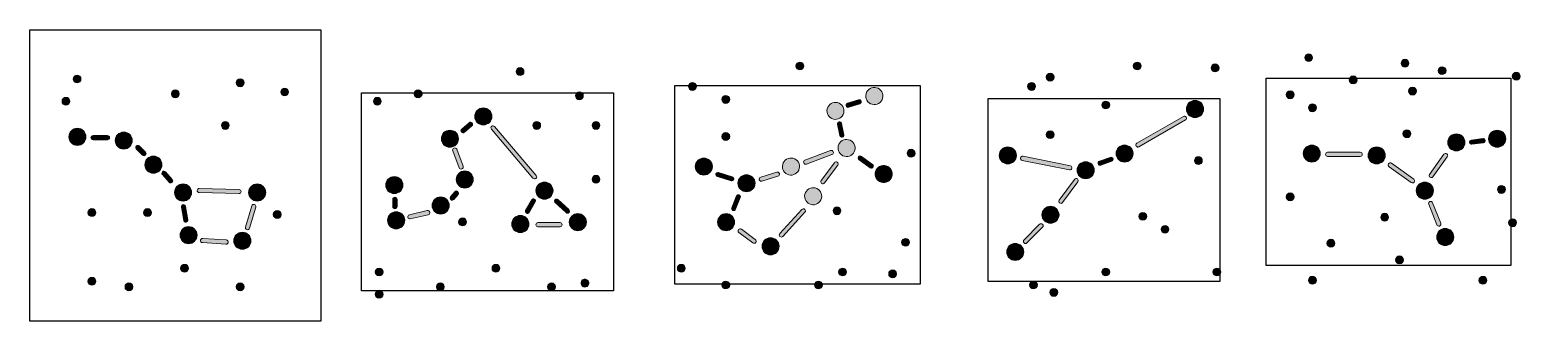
# Model space of a CAD drawing. Header units: inches. Extents: x -3 to 281, y -51 to 5.
import ezdxf

# ---------------------------------------------------------------- set-up
doc = ezdxf.new("R2010")
doc.units = ezdxf.units.IN
doc.header["$MEASUREMENT"] = 0
doc.layers.add('Layer 1', color=7, linetype='Continuous')
picture_1 = doc.add_image_def('image1.png', size_in_pixel=(111, 87))
picture_2 = doc.add_image_def('image2.png', size_in_pixel=(612, 612))
picture_3 = doc.add_image_def('image3.png', size_in_pixel=(125, 101))
picture_4 = doc.add_image_def('image4.png', size_in_pixel=(109, 86))
picture_5 = doc.add_image_def('image5.png', size_in_pixel=(85, 65))

# ---------------------------------------------------------------- blocks, each defined once
blk = doc.blocks.new('block 2')
at = {"layer": 'Layer 1', "true_color": 0xffffff}
h = blk.add_hatch(color=7, dxfattribs=at)
h.dxf.hatch_style = 2
edge = h.paths.add_edge_path()
edge.add_spline(control_points=[(91.24, -3.35), (91.24, -3.77), (90.9, -4.1), (90.49, -4.1), (90.07, -4.1), (89.74, -3.77), (89.74, -3.35), (89.74, -2.94), (90.07, -2.6), (90.49, -2.6), (90.9, -2.6), (91.24, -2.94), (91.24, -3.35)], knot_values=[0, 0, 0, 0, 1, 1, 1, 2, 2, 2, 3, 3, 3, 4, 4, 4, 4], degree=3, periodic=1)
h = blk.add_hatch(color=7, dxfattribs=at)
h.dxf.hatch_style = 2
edge = h.paths.add_edge_path()
edge.add_spline(control_points=[(64.07, -9), (64.07, -9.41), (63.74, -9.75), (63.32, -9.75), (62.91, -9.75), (62.57, -9.41), (62.57, -9), (62.57, -8.58), (62.91, -8.25), (63.32, -8.25), (63.74, -8.25), (64.07, -8.58), (64.07, -9)], knot_values=[0, 0, 0, 0, 1, 1, 1, 2, 2, 2, 3, 3, 3, 4, 4, 4, 4], degree=3, periodic=1)
h = blk.add_hatch(color=7, dxfattribs=at)
h.dxf.hatch_style = 2
edge = h.paths.add_edge_path()
edge.add_spline(control_points=[(71.83, -7.58), (71.83, -8), (71.5, -8.33), (71.08, -8.33), (70.67, -8.33), (70.33, -8), (70.33, -7.58), (70.33, -7.17), (70.67, -6.83), (71.08, -6.83), (71.5, -6.83), (71.83, -7.17), (71.83, -7.58)], knot_values=[0, 0, 0, 0, 1, 1, 1, 2, 2, 2, 3, 3, 3, 4, 4, 4, 4], degree=3, periodic=1)
h = blk.add_hatch(color=7, dxfattribs=at)
h.dxf.hatch_style = 2
edge = h.paths.add_edge_path()
edge.add_spline(control_points=[(102.53, -7.94), (102.53, -8.35), (102.19, -8.69), (101.78, -8.69), (101.36, -8.69), (101.03, -8.35), (101.03, -7.94), (101.03, -7.52), (101.36, -7.19), (101.78, -7.19), (102.19, -7.19), (102.53, -7.52), (102.53, -7.94)], knot_values=[0, 0, 0, 0, 1, 1, 1, 2, 2, 2, 3, 3, 3, 4, 4, 4, 4], degree=3, periodic=1)
h = blk.add_hatch(color=7, dxfattribs=at)
h.dxf.hatch_style = 2
edge = h.paths.add_edge_path()
edge.add_spline(control_points=[(85.12, -11.88), (85.12, -12.78), (84.39, -13.5), (83.49, -13.5), (82.59, -13.5), (81.87, -12.78), (81.87, -11.88), (81.87, -10.98), (82.59, -10.25), (83.49, -10.25), (84.39, -10.25), (85.12, -10.98), (85.12, -11.88)], knot_values=[0, 0, 0, 0, 1, 1, 1, 2, 2, 2, 3, 3, 3, 4, 4, 4, 4], degree=3, periodic=1)
h = blk.add_hatch(color=7, dxfattribs=at)
h.dxf.hatch_style = 2
edge = h.paths.add_edge_path()
edge.add_spline(control_points=[(81.32, -13.68), (81.32, -13.68), (79.89, -14.89), (79.89, -14.89), (79.72, -15.04), (79.47, -15.02), (79.33, -14.85), (79.33, -14.85), (79.33, -14.85), (79.33, -14.85), (79.19, -14.68), (79.21, -14.43), (79.38, -14.29), (79.38, -14.29), (80.81, -13.07), (80.81, -13.07), (80.98, -12.93), (81.23, -12.95), (81.37, -13.12), (81.37, -13.12), (81.37, -13.12), (81.37, -13.12), (81.51, -13.28), (81.49, -13.53), (81.32, -13.68)], knot_values=[0, 0, 0, 0, 1, 1, 1, 2, 2, 2, 3, 3, 3, 4, 4, 4, 5, 5, 5, 6, 6, 6, 7, 7, 7, 8, 8, 8, 8], degree=3, periodic=1)
h = blk.add_hatch(color=7, dxfattribs=at)
h.dxf.hatch_style = 2
edge = h.paths.add_edge_path()
edge.add_spline(control_points=[(85.65, -13.79), (85.65, -13.79), (93.56, -23.09), (93.56, -23.09), (93.7, -23.26), (93.68, -23.51), (93.51, -23.65), (93.51, -23.65), (93.51, -23.65), (93.51, -23.65), (93.34, -23.79), (93.09, -23.77), (92.95, -23.6), (92.95, -23.6), (85.04, -14.31), (85.04, -14.31), (84.9, -14.14), (84.92, -13.89), (85.09, -13.75), (85.09, -13.75), (85.09, -13.75), (85.09, -13.75), (85.25, -13.61), (85.5, -13.63), (85.65, -13.79)], knot_values=[0, 0, 0, 0, 1, 1, 1, 2, 2, 2, 3, 3, 3, 4, 4, 4, 5, 5, 5, 6, 6, 6, 7, 7, 7, 8, 8, 8, 8], degree=3, periodic=1)
h = blk.add_hatch(color=7, dxfattribs=at)
h.dxf.hatch_style = 2
edge = h.paths.add_edge_path()
edge.add_spline(control_points=[(94.41, -13.58), (94.41, -14), (94.08, -14.33), (93.66, -14.33), (93.25, -14.33), (92.91, -14), (92.91, -13.58), (92.91, -13.17), (93.25, -12.83), (93.66, -12.83), (94.08, -12.83), (94.41, -13.17), (94.41, -13.58)], knot_values=[0, 0, 0, 0, 1, 1, 1, 2, 2, 2, 3, 3, 3, 4, 4, 4, 4], degree=3, periodic=1)
h = blk.add_hatch(color=7, dxfattribs=at)
h.dxf.hatch_style = 2
edge = h.paths.add_edge_path()
edge.add_spline(control_points=[(105.7, -13.58), (105.7, -14), (105.37, -14.33), (104.95, -14.33), (104.54, -14.33), (104.2, -14), (104.2, -13.58), (104.2, -13.17), (104.54, -12.83), (104.95, -12.83), (105.37, -12.83), (105.7, -13.17), (105.7, -13.58)], knot_values=[0, 0, 0, 0, 1, 1, 1, 2, 2, 2, 3, 3, 3, 4, 4, 4, 4], degree=3, periodic=1)
h = blk.add_hatch(color=7, dxfattribs=at)
h.dxf.hatch_style = 2
edge = h.paths.add_edge_path()
edge.add_spline(control_points=[(78.77, -16.11), (78.77, -17.01), (78.04, -17.74), (77.14, -17.74), (76.24, -17.74), (75.52, -17.01), (75.52, -16.11), (75.52, -15.21), (76.24, -14.49), (77.14, -14.49), (78.04, -14.49), (78.77, -15.21), (78.77, -16.11)], knot_values=[0, 0, 0, 0, 1, 1, 1, 2, 2, 2, 3, 3, 3, 4, 4, 4, 4], degree=3, periodic=1)
h = blk.add_hatch(color=7, dxfattribs=at)
h.dxf.hatch_style = 2
edge = h.paths.add_edge_path()
edge.add_spline(control_points=[(78.43, -18.12), (78.43, -18.12), (79.64, -21.34), (79.64, -21.34), (79.72, -21.54), (79.62, -21.77), (79.41, -21.85), (79.41, -21.85), (79.41, -21.85), (79.41, -21.85), (79.21, -21.93), (78.98, -21.82), (78.9, -21.62), (78.9, -21.62), (77.68, -18.41), (77.68, -18.41), (77.61, -18.2), (77.71, -17.97), (77.91, -17.89), (77.91, -17.89), (77.91, -17.89), (77.91, -17.89), (78.12, -17.82), (78.35, -17.92), (78.43, -18.12)], knot_values=[0, 0, 0, 0, 1, 1, 1, 2, 2, 2, 3, 3, 3, 4, 4, 4, 5, 5, 5, 6, 6, 6, 7, 7, 7, 8, 8, 8, 8], degree=3, periodic=1)
h = blk.add_hatch(color=7, dxfattribs=at)
h.dxf.hatch_style = 2
edge = h.paths.add_edge_path()
edge.add_spline(control_points=[(81.59, -23.87), (81.59, -24.77), (80.86, -25.5), (79.96, -25.5), (79.07, -25.5), (78.34, -24.77), (78.34, -23.87), (78.34, -22.97), (79.07, -22.25), (79.96, -22.25), (80.86, -22.25), (81.59, -22.97), (81.59, -23.87)], knot_values=[0, 0, 0, 0, 1, 1, 1, 2, 2, 2, 3, 3, 3, 4, 4, 4, 4], degree=3, periodic=1)
h = blk.add_hatch(color=7, dxfattribs=at)
h.dxf.hatch_style = 2
edge = h.paths.add_edge_path()
edge.add_spline(control_points=[(68.18, -24.93), (68.18, -25.83), (67.46, -26.56), (66.56, -26.56), (65.66, -26.56), (64.93, -25.83), (64.93, -24.93), (64.93, -24.03), (65.66, -23.31), (66.56, -23.31), (67.46, -23.31), (68.18, -24.03), (68.18, -24.93)], knot_values=[0, 0, 0, 0, 1, 1, 1, 2, 2, 2, 3, 3, 3, 4, 4, 4, 4], degree=3, periodic=1)
h = blk.add_hatch(color=7, dxfattribs=at)
h.dxf.hatch_style = 2
edge = h.paths.add_edge_path()
edge.add_spline(control_points=[(96.76, -25.99), (96.76, -26.89), (96.03, -27.61), (95.13, -27.61), (94.24, -27.61), (93.51, -26.89), (93.51, -25.99), (93.51, -25.09), (94.24, -24.36), (95.13, -24.36), (96.03, -24.36), (96.76, -25.09), (96.76, -25.99)], knot_values=[0, 0, 0, 0, 1, 1, 1, 2, 2, 2, 3, 3, 3, 4, 4, 4, 4], degree=3, periodic=1)
h = blk.add_hatch(color=7, dxfattribs=at)
h.dxf.hatch_style = 2
edge = h.paths.add_edge_path()
edge.add_spline(control_points=[(105.7, -23.81), (105.7, -24.23), (105.37, -24.56), (104.95, -24.56), (104.54, -24.56), (104.2, -24.23), (104.2, -23.81), (104.2, -23.4), (104.54, -23.06), (104.95, -23.06), (105.37, -23.06), (105.7, -23.4), (105.7, -23.81)], knot_values=[0, 0, 0, 0, 1, 1, 1, 2, 2, 2, 3, 3, 3, 4, 4, 4, 4], degree=3, periodic=1)
h = blk.add_hatch(color=7, dxfattribs=at)
h.dxf.hatch_style = 2
edge = h.paths.add_edge_path()
edge.add_spline(control_points=[(67.07, -27.64), (67.07, -27.64), (67.07, -29.04), (67.07, -29.04), (67.07, -29.26), (66.89, -29.44), (66.67, -29.44), (66.67, -29.44), (66.67, -29.44), (66.67, -29.44), (66.45, -29.44), (66.27, -29.26), (66.27, -29.04), (66.27, -29.04), (66.27, -27.64), (66.27, -27.64), (66.27, -27.42), (66.45, -27.24), (66.67, -27.24), (66.67, -27.24), (66.67, -27.24), (66.67, -27.24), (66.89, -27.24), (67.07, -27.42), (67.07, -27.64)], knot_values=[0, 0, 0, 0, 1, 1, 1, 2, 2, 2, 3, 3, 3, 4, 4, 4, 5, 5, 5, 6, 6, 6, 7, 7, 7, 8, 8, 8, 8], degree=3, periodic=1)
h = blk.add_hatch(color=7, dxfattribs=at)
h.dxf.hatch_style = 2
edge = h.paths.add_edge_path()
edge.add_spline(control_points=[(77, -28.81), (77, -29.71), (76.28, -30.44), (75.38, -30.44), (74.48, -30.44), (73.75, -29.71), (73.75, -28.81), (73.75, -27.91), (74.48, -27.19), (75.38, -27.19), (76.28, -27.19), (77, -27.91), (77, -28.81)], knot_values=[0, 0, 0, 0, 1, 1, 1, 2, 2, 2, 3, 3, 3, 4, 4, 4, 4], degree=3, periodic=1)
h = blk.add_hatch(color=7, dxfattribs=at)
h.dxf.hatch_style = 2
edge = h.paths.add_edge_path()
edge.add_spline(control_points=[(78.68, -26.7), (78.68, -26.7), (77.88, -27.65), (77.88, -27.65), (77.74, -27.82), (77.49, -27.84), (77.32, -27.7), (77.32, -27.7), (77.32, -27.7), (77.32, -27.7), (77.15, -27.56), (77.13, -27.31), (77.27, -27.14), (77.27, -27.14), (78.08, -26.19), (78.08, -26.19), (78.22, -26.02), (78.47, -26), (78.64, -26.14), (78.64, -26.14), (78.64, -26.14), (78.64, -26.14), (78.8, -26.28), (78.82, -26.54), (78.68, -26.7)], knot_values=[0, 0, 0, 0, 1, 1, 1, 2, 2, 2, 3, 3, 3, 4, 4, 4, 5, 5, 5, 6, 6, 6, 7, 7, 7, 8, 8, 8, 8], degree=3, periodic=1)
h = blk.add_hatch(color=7, dxfattribs=at)
h.dxf.hatch_style = 2
edge = h.paths.add_edge_path()
edge.add_spline(control_points=[(93.39, -28.13), (93.39, -28.13), (92.24, -30.13), (92.24, -30.13), (92.13, -30.32), (91.89, -30.38), (91.7, -30.27), (91.7, -30.27), (91.7, -30.27), (91.7, -30.27), (91.51, -30.16), (91.44, -29.92), (91.55, -29.73), (91.55, -29.73), (92.71, -27.73), (92.71, -27.73), (92.82, -27.54), (93.06, -27.48), (93.25, -27.59), (93.25, -27.59), (93.25, -27.59), (93.25, -27.59), (93.44, -27.7), (93.5, -27.94), (93.39, -28.13)], knot_values=[0, 0, 0, 0, 1, 1, 1, 2, 2, 2, 3, 3, 3, 4, 4, 4, 5, 5, 5, 6, 6, 6, 7, 7, 7, 8, 8, 8, 8], degree=3, periodic=1)
h = blk.add_hatch(color=7, dxfattribs=at)
h.dxf.hatch_style = 2
edge = h.paths.add_edge_path()
edge.add_spline(control_points=[(99.24, -30.17), (99.24, -30.17), (97.17, -28.27), (97.17, -28.27), (97.01, -28.13), (97, -27.87), (97.14, -27.71), (97.14, -27.71), (97.14, -27.71), (97.14, -27.71), (97.29, -27.55), (97.54, -27.54), (97.71, -27.69), (97.71, -27.69), (99.77, -29.59), (99.77, -29.59), (99.93, -29.73), (99.94, -29.99), (99.8, -30.15), (99.8, -30.15), (99.8, -30.15), (99.8, -30.15), (99.65, -30.31), (99.4, -30.32), (99.24, -30.17)], knot_values=[0, 0, 0, 0, 1, 1, 1, 2, 2, 2, 3, 3, 3, 4, 4, 4, 5, 5, 5, 6, 6, 6, 7, 7, 7, 8, 8, 8, 8], degree=3, periodic=1)
h = blk.add_hatch(color=7, dxfattribs=at)
h.dxf.hatch_style = 2
edge = h.paths.add_edge_path()
edge.add_spline(control_points=[(68.54, -31.63), (68.54, -32.53), (67.81, -33.26), (66.91, -33.26), (66.01, -33.26), (65.29, -32.53), (65.29, -31.63), (65.29, -30.74), (66.01, -30.01), (66.91, -30.01), (67.81, -30.01), (68.54, -30.74), (68.54, -31.63)], knot_values=[0, 0, 0, 0, 1, 1, 1, 2, 2, 2, 3, 3, 3, 4, 4, 4, 4], degree=3, periodic=1)
h = blk.add_hatch(color=7, dxfattribs=at)
h.dxf.hatch_style = 2
edge = h.paths.add_edge_path()
edge.add_spline(control_points=[(73.02, -30.56), (73.02, -30.56), (69.6, -31.35), (69.6, -31.35), (69.39, -31.4), (69.17, -31.27), (69.13, -31.06), (69.13, -31.06), (69.13, -31.06), (69.13, -31.06), (69.08, -30.85), (69.21, -30.63), (69.42, -30.58), (69.42, -30.58), (72.84, -29.78), (72.84, -29.78), (73.05, -29.73), (73.27, -29.87), (73.32, -30.08), (73.32, -30.08), (73.32, -30.08), (73.32, -30.08), (73.37, -30.29), (73.23, -30.51), (73.02, -30.56)], knot_values=[0, 0, 0, 0, 1, 1, 1, 2, 2, 2, 3, 3, 3, 4, 4, 4, 5, 5, 5, 6, 6, 6, 7, 7, 7, 8, 8, 8, 8], degree=3, periodic=1)
h = blk.add_hatch(color=7, dxfattribs=at)
h.dxf.hatch_style = 2
edge = h.paths.add_edge_path()
edge.add_spline(control_points=[(80.3, -31.93), (80.3, -32.34), (79.97, -32.68), (79.55, -32.68), (79.14, -32.68), (78.8, -32.34), (78.8, -31.93), (78.8, -31.51), (79.14, -31.18), (79.55, -31.18), (79.97, -31.18), (80.3, -31.51), (80.3, -31.93)], knot_values=[0, 0, 0, 0, 1, 1, 1, 2, 2, 2, 3, 3, 3, 4, 4, 4, 4], degree=3, periodic=1)
h = blk.add_hatch(color=7, dxfattribs=at)
h.dxf.hatch_style = 2
edge = h.paths.add_edge_path()
edge.add_spline(control_points=[(92.17, -32.34), (92.17, -33.24), (91.44, -33.96), (90.55, -33.96), (89.65, -33.96), (88.92, -33.24), (88.92, -32.34), (88.92, -31.44), (89.65, -30.71), (90.55, -30.71), (91.44, -30.71), (92.17, -31.44), (92.17, -32.34)], knot_values=[0, 0, 0, 0, 1, 1, 1, 2, 2, 2, 3, 3, 3, 4, 4, 4, 4], degree=3, periodic=1)
h = blk.add_hatch(color=7, dxfattribs=at)
h.dxf.hatch_style = 2
edge = h.paths.add_edge_path()
edge.add_spline(control_points=[(103.11, -31.99), (103.11, -32.88), (102.38, -33.61), (101.48, -33.61), (100.59, -33.61), (99.86, -32.88), (99.86, -31.99), (99.86, -31.09), (100.59, -30.36), (101.48, -30.36), (102.38, -30.36), (103.11, -31.09), (103.11, -31.99)], knot_values=[0, 0, 0, 0, 1, 1, 1, 2, 2, 2, 3, 3, 3, 4, 4, 4, 4], degree=3, periodic=1)
h = blk.add_hatch(color=7, dxfattribs=at)
h.dxf.hatch_style = 2
edge = h.paths.add_edge_path()
edge.add_spline(control_points=[(98.1, -32.85), (98.1, -32.85), (93.9, -32.85), (93.9, -32.85), (93.68, -32.85), (93.5, -32.68), (93.5, -32.46), (93.5, -32.46), (93.5, -32.46), (93.5, -32.46), (93.5, -32.24), (93.68, -32.06), (93.9, -32.06), (93.9, -32.06), (98.1, -32.06), (98.1, -32.06), (98.32, -32.06), (98.5, -32.24), (98.5, -32.46), (98.5, -32.46), (98.5, -32.46), (98.5, -32.46), (98.5, -32.68), (98.32, -32.85), (98.1, -32.85)], knot_values=[0, 0, 0, 0, 1, 1, 1, 2, 2, 2, 3, 3, 3, 4, 4, 4, 5, 5, 5, 6, 6, 6, 7, 7, 7, 8, 8, 8, 8], degree=3, periodic=1)
h = blk.add_hatch(color=7, dxfattribs=at)
h.dxf.hatch_style = 2
edge = h.paths.add_edge_path()
edge.add_spline(control_points=[(64.43, -41.45), (64.43, -41.87), (64.09, -42.2), (63.68, -42.2), (63.26, -42.2), (62.93, -41.87), (62.93, -41.45), (62.93, -41.04), (63.26, -40.7), (63.68, -40.7), (64.09, -40.7), (64.43, -41.04), (64.43, -41.45)], knot_values=[0, 0, 0, 0, 1, 1, 1, 2, 2, 2, 3, 3, 3, 4, 4, 4, 4], degree=3, periodic=1)
h = blk.add_hatch(color=7, dxfattribs=at)
h.dxf.hatch_style = 2
edge = h.paths.add_edge_path()
edge.add_spline(control_points=[(86.65, -40.75), (86.65, -41.16), (86.32, -41.5), (85.9, -41.5), (85.49, -41.5), (85.15, -41.16), (85.15, -40.75), (85.15, -40.33), (85.49, -40), (85.9, -40), (86.32, -40), (86.65, -40.33), (86.65, -40.75)], knot_values=[0, 0, 0, 0, 1, 1, 1, 2, 2, 2, 3, 3, 3, 4, 4, 4, 4], degree=3, periodic=1)
h = blk.add_hatch(color=7, dxfattribs=at)
h.dxf.hatch_style = 2
edge = h.paths.add_edge_path()
edge.add_spline(control_points=[(64.43, -45.68), (64.43, -46.1), (64.09, -46.43), (63.68, -46.43), (63.26, -46.43), (62.93, -46.1), (62.93, -45.68), (62.93, -45.27), (63.26, -44.93), (63.68, -44.93), (64.09, -44.93), (64.43, -45.27), (64.43, -45.68)], knot_values=[0, 0, 0, 0, 1, 1, 1, 2, 2, 2, 3, 3, 3, 4, 4, 4, 4], degree=3, periodic=1)
h = blk.add_hatch(color=7, dxfattribs=at)
h.dxf.hatch_style = 2
edge = h.paths.add_edge_path()
edge.add_spline(control_points=[(76.07, -44.27), (76.07, -44.69), (75.73, -45.02), (75.32, -45.02), (74.9, -45.02), (74.57, -44.69), (74.57, -44.27), (74.57, -43.86), (74.9, -43.52), (75.32, -43.52), (75.73, -43.52), (76.07, -43.86), (76.07, -44.27)], knot_values=[0, 0, 0, 0, 1, 1, 1, 2, 2, 2, 3, 3, 3, 4, 4, 4, 4], degree=3, periodic=1)
h = blk.add_hatch(color=7, dxfattribs=at)
h.dxf.hatch_style = 2
edge = h.paths.add_edge_path()
edge.add_spline(control_points=[(97.23, -44.27), (97.23, -44.69), (96.9, -45.02), (96.48, -45.02), (96.07, -45.02), (95.73, -44.69), (95.73, -44.27), (95.73, -43.86), (96.07, -43.52), (96.48, -43.52), (96.9, -43.52), (97.23, -43.86), (97.23, -44.27)], knot_values=[0, 0, 0, 0, 1, 1, 1, 2, 2, 2, 3, 3, 3, 4, 4, 4, 4], degree=3, periodic=1)
h = blk.add_hatch(color=7, dxfattribs=at)
h.dxf.hatch_style = 2
edge = h.paths.add_edge_path()
edge.add_spline(control_points=[(103.27, -44.18), (102.94, -44.42), (102.47, -44.34), (102.23, -44.01), (101.98, -43.67), (102.06, -43.2), (102.4, -42.96), (102.73, -42.72), (103.2, -42.79), (103.44, -43.13), (103.69, -43.46), (103.61, -43.93), (103.27, -44.18)], knot_values=[0, 0, 0, 0, 1, 1, 1, 2, 2, 2, 3, 3, 3, 4, 4, 4, 4], degree=3, periodic=1)
at = {"layer": 'Layer 1', "lineweight": 0}
for points, knots in [([(91.24, -3.35), (91.24, -3.77), (90.9, -4.1), (90.49, -4.1), (90.07, -4.1), (89.74, -3.77), (89.74, -3.35), (89.74, -2.94), (90.07, -2.6), (90.49, -2.6), (90.9, -2.6), (91.24, -2.94), (91.24, -3.35)], [0, 0, 0, 0, 1, 1, 1, 2, 2, 2, 3, 3, 3, 4, 4, 4, 4]), ([(64.07, -9), (64.07, -9.41), (63.74, -9.75), (63.32, -9.75), (62.91, -9.75), (62.57, -9.41), (62.57, -9), (62.57, -8.58), (62.91, -8.25), (63.32, -8.25), (63.74, -8.25), (64.07, -8.58), (64.07, -9)], [0, 0, 0, 0, 1, 1, 1, 2, 2, 2, 3, 3, 3, 4, 4, 4, 4]), ([(71.83, -7.58), (71.83, -8), (71.5, -8.33), (71.08, -8.33), (70.67, -8.33), (70.33, -8), (70.33, -7.58), (70.33, -7.17), (70.67, -6.83), (71.08, -6.83), (71.5, -6.83), (71.83, -7.17), (71.83, -7.58)], [0, 0, 0, 0, 1, 1, 1, 2, 2, 2, 3, 3, 3, 4, 4, 4, 4]), ([(102.53, -7.94), (102.53, -8.35), (102.19, -8.69), (101.78, -8.69), (101.36, -8.69), (101.03, -8.35), (101.03, -7.94), (101.03, -7.52), (101.36, -7.19), (101.78, -7.19), (102.19, -7.19), (102.53, -7.52), (102.53, -7.94)], [0, 0, 0, 0, 1, 1, 1, 2, 2, 2, 3, 3, 3, 4, 4, 4, 4]), ([(85.12, -11.88), (85.12, -12.78), (84.39, -13.5), (83.49, -13.5), (82.59, -13.5), (81.87, -12.78), (81.87, -11.88), (81.87, -10.98), (82.59, -10.25), (83.49, -10.25), (84.39, -10.25), (85.12, -10.98), (85.12, -11.88)], [0, 0, 0, 0, 1, 1, 1, 2, 2, 2, 3, 3, 3, 4, 4, 4, 4]), ([(81.32, -13.68), (81.32, -13.68), (79.89, -14.89), (79.89, -14.89), (79.72, -15.04), (79.47, -15.02), (79.33, -14.85), (79.33, -14.85), (79.33, -14.85), (79.33, -14.85), (79.19, -14.68), (79.21, -14.43), (79.38, -14.29), (79.38, -14.29), (80.81, -13.07), (80.81, -13.07), (80.98, -12.93), (81.23, -12.95), (81.37, -13.12), (81.37, -13.12), (81.37, -13.12), (81.37, -13.12), (81.51, -13.28), (81.49, -13.53), (81.32, -13.68)], [0, 0, 0, 0, 1, 1, 1, 2, 2, 2, 3, 3, 3, 4, 4, 4, 5, 5, 5, 6, 6, 6, 7, 7, 7, 8, 8, 8, 8]), ([(85.65, -13.79), (85.65, -13.79), (93.56, -23.09), (93.56, -23.09), (93.7, -23.26), (93.68, -23.51), (93.51, -23.65), (93.51, -23.65), (93.51, -23.65), (93.51, -23.65), (93.34, -23.79), (93.09, -23.77), (92.95, -23.6), (92.95, -23.6), (85.04, -14.31), (85.04, -14.31), (84.9, -14.14), (84.92, -13.89), (85.09, -13.75), (85.09, -13.75), (85.09, -13.75), (85.09, -13.75), (85.25, -13.61), (85.5, -13.63), (85.65, -13.79)], [0, 0, 0, 0, 1, 1, 1, 2, 2, 2, 3, 3, 3, 4, 4, 4, 5, 5, 5, 6, 6, 6, 7, 7, 7, 8, 8, 8, 8]), ([(94.41, -13.58), (94.41, -14), (94.08, -14.33), (93.66, -14.33), (93.25, -14.33), (92.91, -14), (92.91, -13.58), (92.91, -13.17), (93.25, -12.83), (93.66, -12.83), (94.08, -12.83), (94.41, -13.17), (94.41, -13.58)], [0, 0, 0, 0, 1, 1, 1, 2, 2, 2, 3, 3, 3, 4, 4, 4, 4]), ([(105.7, -13.58), (105.7, -14), (105.37, -14.33), (104.95, -14.33), (104.54, -14.33), (104.2, -14), (104.2, -13.58), (104.2, -13.17), (104.54, -12.83), (104.95, -12.83), (105.37, -12.83), (105.7, -13.17), (105.7, -13.58)], [0, 0, 0, 0, 1, 1, 1, 2, 2, 2, 3, 3, 3, 4, 4, 4, 4]), ([(78.77, -16.11), (78.77, -17.01), (78.04, -17.74), (77.14, -17.74), (76.24, -17.74), (75.52, -17.01), (75.52, -16.11), (75.52, -15.21), (76.24, -14.49), (77.14, -14.49), (78.04, -14.49), (78.77, -15.21), (78.77, -16.11)], [0, 0, 0, 0, 1, 1, 1, 2, 2, 2, 3, 3, 3, 4, 4, 4, 4]), ([(78.43, -18.12), (78.43, -18.12), (79.64, -21.34), (79.64, -21.34), (79.72, -21.54), (79.62, -21.77), (79.41, -21.85), (79.41, -21.85), (79.41, -21.85), (79.41, -21.85), (79.21, -21.93), (78.98, -21.82), (78.9, -21.62), (78.9, -21.62), (77.68, -18.41), (77.68, -18.41), (77.61, -18.2), (77.71, -17.97), (77.91, -17.89), (77.91, -17.89), (77.91, -17.89), (77.91, -17.89), (78.12, -17.82), (78.35, -17.92), (78.43, -18.12)], [0, 0, 0, 0, 1, 1, 1, 2, 2, 2, 3, 3, 3, 4, 4, 4, 5, 5, 5, 6, 6, 6, 7, 7, 7, 8, 8, 8, 8]), ([(81.59, -23.87), (81.59, -24.77), (80.86, -25.5), (79.96, -25.5), (79.07, -25.5), (78.34, -24.77), (78.34, -23.87), (78.34, -22.97), (79.07, -22.25), (79.96, -22.25), (80.86, -22.25), (81.59, -22.97), (81.59, -23.87)], [0, 0, 0, 0, 1, 1, 1, 2, 2, 2, 3, 3, 3, 4, 4, 4, 4]), ([(68.18, -24.93), (68.18, -25.83), (67.46, -26.56), (66.56, -26.56), (65.66, -26.56), (64.93, -25.83), (64.93, -24.93), (64.93, -24.03), (65.66, -23.31), (66.56, -23.31), (67.46, -23.31), (68.18, -24.03), (68.18, -24.93)], [0, 0, 0, 0, 1, 1, 1, 2, 2, 2, 3, 3, 3, 4, 4, 4, 4]), ([(96.76, -25.99), (96.76, -26.89), (96.03, -27.61), (95.13, -27.61), (94.24, -27.61), (93.51, -26.89), (93.51, -25.99), (93.51, -25.09), (94.24, -24.36), (95.13, -24.36), (96.03, -24.36), (96.76, -25.09), (96.76, -25.99)], [0, 0, 0, 0, 1, 1, 1, 2, 2, 2, 3, 3, 3, 4, 4, 4, 4]), ([(105.7, -23.81), (105.7, -24.23), (105.37, -24.56), (104.95, -24.56), (104.54, -24.56), (104.2, -24.23), (104.2, -23.81), (104.2, -23.4), (104.54, -23.06), (104.95, -23.06), (105.37, -23.06), (105.7, -23.4), (105.7, -23.81)], [0, 0, 0, 0, 1, 1, 1, 2, 2, 2, 3, 3, 3, 4, 4, 4, 4]), ([(67.07, -27.64), (67.07, -27.64), (67.07, -29.04), (67.07, -29.04), (67.07, -29.26), (66.89, -29.44), (66.67, -29.44), (66.67, -29.44), (66.67, -29.44), (66.67, -29.44), (66.45, -29.44), (66.27, -29.26), (66.27, -29.04), (66.27, -29.04), (66.27, -27.64), (66.27, -27.64), (66.27, -27.42), (66.45, -27.24), (66.67, -27.24), (66.67, -27.24), (66.67, -27.24), (66.67, -27.24), (66.89, -27.24), (67.07, -27.42), (67.07, -27.64)], [0, 0, 0, 0, 1, 1, 1, 2, 2, 2, 3, 3, 3, 4, 4, 4, 5, 5, 5, 6, 6, 6, 7, 7, 7, 8, 8, 8, 8]), ([(77, -28.81), (77, -29.71), (76.28, -30.44), (75.38, -30.44), (74.48, -30.44), (73.75, -29.71), (73.75, -28.81), (73.75, -27.91), (74.48, -27.19), (75.38, -27.19), (76.28, -27.19), (77, -27.91), (77, -28.81)], [0, 0, 0, 0, 1, 1, 1, 2, 2, 2, 3, 3, 3, 4, 4, 4, 4]), ([(78.68, -26.7), (78.68, -26.7), (77.88, -27.65), (77.88, -27.65), (77.74, -27.82), (77.49, -27.84), (77.32, -27.7), (77.32, -27.7), (77.32, -27.7), (77.32, -27.7), (77.15, -27.56), (77.13, -27.31), (77.27, -27.14), (77.27, -27.14), (78.08, -26.19), (78.08, -26.19), (78.22, -26.02), (78.47, -26), (78.64, -26.14), (78.64, -26.14), (78.64, -26.14), (78.64, -26.14), (78.8, -26.28), (78.82, -26.54), (78.68, -26.7)], [0, 0, 0, 0, 1, 1, 1, 2, 2, 2, 3, 3, 3, 4, 4, 4, 5, 5, 5, 6, 6, 6, 7, 7, 7, 8, 8, 8, 8]), ([(93.39, -28.13), (93.39, -28.13), (92.24, -30.13), (92.24, -30.13), (92.13, -30.32), (91.89, -30.38), (91.7, -30.27), (91.7, -30.27), (91.7, -30.27), (91.7, -30.27), (91.51, -30.16), (91.44, -29.92), (91.55, -29.73), (91.55, -29.73), (92.71, -27.73), (92.71, -27.73), (92.82, -27.54), (93.06, -27.48), (93.25, -27.59), (93.25, -27.59), (93.25, -27.59), (93.25, -27.59), (93.44, -27.7), (93.5, -27.94), (93.39, -28.13)], [0, 0, 0, 0, 1, 1, 1, 2, 2, 2, 3, 3, 3, 4, 4, 4, 5, 5, 5, 6, 6, 6, 7, 7, 7, 8, 8, 8, 8]), ([(99.24, -30.17), (99.24, -30.17), (97.17, -28.27), (97.17, -28.27), (97.01, -28.13), (97, -27.87), (97.14, -27.71), (97.14, -27.71), (97.14, -27.71), (97.14, -27.71), (97.29, -27.55), (97.54, -27.54), (97.71, -27.69), (97.71, -27.69), (99.77, -29.59), (99.77, -29.59), (99.93, -29.73), (99.94, -29.99), (99.8, -30.15), (99.8, -30.15), (99.8, -30.15), (99.8, -30.15), (99.65, -30.31), (99.4, -30.32), (99.24, -30.17)], [0, 0, 0, 0, 1, 1, 1, 2, 2, 2, 3, 3, 3, 4, 4, 4, 5, 5, 5, 6, 6, 6, 7, 7, 7, 8, 8, 8, 8]), ([(68.54, -31.63), (68.54, -32.53), (67.81, -33.26), (66.91, -33.26), (66.01, -33.26), (65.29, -32.53), (65.29, -31.63), (65.29, -30.74), (66.01, -30.01), (66.91, -30.01), (67.81, -30.01), (68.54, -30.74), (68.54, -31.63)], [0, 0, 0, 0, 1, 1, 1, 2, 2, 2, 3, 3, 3, 4, 4, 4, 4]), ([(73.02, -30.56), (73.02, -30.56), (69.6, -31.35), (69.6, -31.35), (69.39, -31.4), (69.17, -31.27), (69.13, -31.06), (69.13, -31.06), (69.13, -31.06), (69.13, -31.06), (69.08, -30.85), (69.21, -30.63), (69.42, -30.58), (69.42, -30.58), (72.84, -29.78), (72.84, -29.78), (73.05, -29.73), (73.27, -29.87), (73.32, -30.08), (73.32, -30.08), (73.32, -30.08), (73.32, -30.08), (73.37, -30.29), (73.23, -30.51), (73.02, -30.56)], [0, 0, 0, 0, 1, 1, 1, 2, 2, 2, 3, 3, 3, 4, 4, 4, 5, 5, 5, 6, 6, 6, 7, 7, 7, 8, 8, 8, 8]), ([(80.3, -31.93), (80.3, -32.34), (79.97, -32.68), (79.55, -32.68), (79.14, -32.68), (78.8, -32.34), (78.8, -31.93), (78.8, -31.51), (79.14, -31.18), (79.55, -31.18), (79.97, -31.18), (80.3, -31.51), (80.3, -31.93)], [0, 0, 0, 0, 1, 1, 1, 2, 2, 2, 3, 3, 3, 4, 4, 4, 4]), ([(92.17, -32.34), (92.17, -33.24), (91.44, -33.96), (90.55, -33.96), (89.65, -33.96), (88.92, -33.24), (88.92, -32.34), (88.92, -31.44), (89.65, -30.71), (90.55, -30.71), (91.44, -30.71), (92.17, -31.44), (92.17, -32.34)], [0, 0, 0, 0, 1, 1, 1, 2, 2, 2, 3, 3, 3, 4, 4, 4, 4]), ([(103.11, -31.99), (103.11, -32.88), (102.38, -33.61), (101.48, -33.61), (100.59, -33.61), (99.86, -32.88), (99.86, -31.99), (99.86, -31.09), (100.59, -30.36), (101.48, -30.36), (102.38, -30.36), (103.11, -31.09), (103.11, -31.99)], [0, 0, 0, 0, 1, 1, 1, 2, 2, 2, 3, 3, 3, 4, 4, 4, 4]), ([(98.1, -32.85), (98.1, -32.85), (93.9, -32.85), (93.9, -32.85), (93.68, -32.85), (93.5, -32.68), (93.5, -32.46), (93.5, -32.46), (93.5, -32.46), (93.5, -32.46), (93.5, -32.24), (93.68, -32.06), (93.9, -32.06), (93.9, -32.06), (98.1, -32.06), (98.1, -32.06), (98.32, -32.06), (98.5, -32.24), (98.5, -32.46), (98.5, -32.46), (98.5, -32.46), (98.5, -32.46), (98.5, -32.68), (98.32, -32.85), (98.1, -32.85)], [0, 0, 0, 0, 1, 1, 1, 2, 2, 2, 3, 3, 3, 4, 4, 4, 5, 5, 5, 6, 6, 6, 7, 7, 7, 8, 8, 8, 8]), ([(64.43, -41.45), (64.43, -41.87), (64.09, -42.2), (63.68, -42.2), (63.26, -42.2), (62.93, -41.87), (62.93, -41.45), (62.93, -41.04), (63.26, -40.7), (63.68, -40.7), (64.09, -40.7), (64.43, -41.04), (64.43, -41.45)], [0, 0, 0, 0, 1, 1, 1, 2, 2, 2, 3, 3, 3, 4, 4, 4, 4]), ([(86.65, -40.75), (86.65, -41.16), (86.32, -41.5), (85.9, -41.5), (85.49, -41.5), (85.15, -41.16), (85.15, -40.75), (85.15, -40.33), (85.49, -40), (85.9, -40), (86.32, -40), (86.65, -40.33), (86.65, -40.75)], [0, 0, 0, 0, 1, 1, 1, 2, 2, 2, 3, 3, 3, 4, 4, 4, 4]), ([(64.43, -45.68), (64.43, -46.1), (64.09, -46.43), (63.68, -46.43), (63.26, -46.43), (62.93, -46.1), (62.93, -45.68), (62.93, -45.27), (63.26, -44.93), (63.68, -44.93), (64.09, -44.93), (64.43, -45.27), (64.43, -45.68)], [0, 0, 0, 0, 1, 1, 1, 2, 2, 2, 3, 3, 3, 4, 4, 4, 4]), ([(76.07, -44.27), (76.07, -44.69), (75.73, -45.02), (75.32, -45.02), (74.9, -45.02), (74.57, -44.69), (74.57, -44.27), (74.57, -43.86), (74.9, -43.52), (75.32, -43.52), (75.73, -43.52), (76.07, -43.86), (76.07, -44.27)], [0, 0, 0, 0, 1, 1, 1, 2, 2, 2, 3, 3, 3, 4, 4, 4, 4]), ([(97.23, -44.27), (97.23, -44.69), (96.9, -45.02), (96.48, -45.02), (96.07, -45.02), (95.73, -44.69), (95.73, -44.27), (95.73, -43.86), (96.07, -43.52), (96.48, -43.52), (96.9, -43.52), (97.23, -43.86), (97.23, -44.27)], [0, 0, 0, 0, 1, 1, 1, 2, 2, 2, 3, 3, 3, 4, 4, 4, 4]), ([(103.27, -44.18), (102.94, -44.42), (102.47, -44.34), (102.23, -44.01), (101.98, -43.67), (102.06, -43.2), (102.4, -42.96), (102.73, -42.72), (103.2, -42.79), (103.44, -43.13), (103.69, -43.46), (103.61, -43.93), (103.27, -44.18)], [0, 0, 0, 0, 1, 1, 1, 2, 2, 2, 3, 3, 3, 4, 4, 4, 4])]:
    blk.add_open_spline(points, degree=3, knots=knots, dxfattribs=at)
blk = doc.blocks.new('block 3')
at = {"layer": 'Layer 1', "true_color": 0xffffff}
h = blk.add_hatch(color=7, dxfattribs=at)
h.dxf.hatch_style = 2
edge = h.paths.add_edge_path()
edge.add_spline(control_points=[(144.51, -2.29), (144.51, -2.71), (144.17, -3.04), (143.76, -3.04), (143.34, -3.04), (143.01, -2.71), (143.01, -2.29), (143.01, -1.88), (143.34, -1.54), (143.76, -1.54), (144.17, -1.54), (144.51, -1.88), (144.51, -2.29)], knot_values=[0, 0, 0, 0, 1, 1, 1, 2, 2, 2, 3, 3, 3, 4, 4, 4, 4], degree=3, periodic=1)
h = blk.add_hatch(color=7, dxfattribs=at)
h.dxf.hatch_style = 2
edge = h.paths.add_edge_path()
edge.add_spline(control_points=[(124.05, -6.17), (124.05, -6.59), (123.71, -6.92), (123.3, -6.92), (122.88, -6.92), (122.55, -6.59), (122.55, -6.17), (122.55, -5.76), (122.88, -5.42), (123.3, -5.42), (123.71, -5.42), (124.05, -5.76), (124.05, -6.17)], knot_values=[0, 0, 0, 0, 1, 1, 1, 2, 2, 2, 3, 3, 3, 4, 4, 4, 4], degree=3, periodic=1)
h = blk.add_hatch(color=7, dxfattribs=at)
h.dxf.hatch_style = 2
edge = h.paths.add_edge_path()
edge.add_spline(control_points=[(130.4, -8.64), (130.4, -9.06), (130.06, -9.39), (129.65, -9.39), (129.23, -9.39), (128.9, -9.06), (128.9, -8.64), (128.9, -8.23), (129.23, -7.89), (129.65, -7.89), (130.06, -7.89), (130.4, -8.23), (130.4, -8.64)], knot_values=[0, 0, 0, 0, 1, 1, 1, 2, 2, 2, 3, 3, 3, 4, 4, 4, 4], degree=3, periodic=1)
h = blk.add_hatch(color=7, dxfattribs=at)
h.dxf.hatch_style = 2
edge = h.paths.add_edge_path()
edge.add_spline(control_points=[(159.39, -8.7), (159, -9.51), (158.03, -9.85), (157.22, -9.46), (156.41, -9.07), (156.07, -8.1), (156.46, -7.29), (156.85, -6.48), (157.82, -6.14), (158.63, -6.53), (159.44, -6.92), (159.78, -7.89), (159.39, -8.7)], knot_values=[0, 0, 0, 0, 1, 1, 1, 2, 2, 2, 3, 3, 3, 4, 4, 4, 4], degree=3, periodic=1)
h = blk.add_hatch(color=7, dxfattribs=at)
h.dxf.hatch_style = 2
edge = h.paths.add_edge_path()
edge.add_spline(control_points=[(151.98, -11.52), (151.59, -12.33), (150.62, -12.67), (149.81, -12.28), (149.01, -11.89), (148.67, -10.92), (149.06, -10.11), (149.44, -9.31), (150.42, -8.97), (151.22, -9.36), (152.03, -9.74), (152.37, -10.72), (151.98, -11.52)], knot_values=[0, 0, 0, 0, 1, 1, 1, 2, 2, 2, 3, 3, 3, 4, 4, 4, 4], degree=3, periodic=1)
h = blk.add_hatch(color=7, dxfattribs=at)
h.dxf.hatch_style = 2
edge = h.paths.add_edge_path()
edge.add_spline(control_points=[(152.82, -9.38), (152.82, -9.38), (154.92, -8.71), (154.92, -8.71), (155.13, -8.64), (155.35, -8.76), (155.42, -8.96), (155.42, -8.96), (155.42, -8.96), (155.42, -8.96), (155.48, -9.17), (155.37, -9.4), (155.16, -9.46), (155.16, -9.46), (153.06, -10.14), (153.06, -10.14), (152.85, -10.2), (152.63, -10.09), (152.56, -9.88), (152.56, -9.88), (152.56, -9.88), (152.56, -9.88), (152.49, -9.67), (152.61, -9.45), (152.82, -9.38)], knot_values=[0, 0, 0, 0, 1, 1, 1, 2, 2, 2, 3, 3, 3, 4, 4, 4, 5, 5, 5, 6, 6, 6, 7, 7, 7, 8, 8, 8, 8], degree=3, periodic=1)
h = blk.add_hatch(color=7, dxfattribs=at)
h.dxf.hatch_style = 2
edge = h.paths.add_edge_path()
edge.add_spline(control_points=[(151.35, -15.52), (151.35, -15.52), (150.91, -13.36), (150.91, -13.36), (150.87, -13.15), (151.01, -12.94), (151.22, -12.89), (151.22, -12.89), (151.22, -12.89), (151.22, -12.89), (151.43, -12.85), (151.65, -12.99), (151.69, -13.2), (151.69, -13.2), (152.13, -15.36), (152.13, -15.36), (152.17, -15.58), (152.03, -15.79), (151.82, -15.83), (151.82, -15.83), (151.82, -15.83), (151.82, -15.83), (151.6, -15.88), (151.39, -15.74), (151.35, -15.52)], knot_values=[0, 0, 0, 0, 1, 1, 1, 2, 2, 2, 3, 3, 3, 4, 4, 4, 5, 5, 5, 6, 6, 6, 7, 7, 7, 8, 8, 8, 8], degree=3, periodic=1)
h = blk.add_hatch(color=7, dxfattribs=at)
h.dxf.hatch_style = 2
edge = h.paths.add_edge_path()
edge.add_spline(control_points=[(130.4, -15.7), (130.4, -16.11), (130.06, -16.45), (129.65, -16.45), (129.23, -16.45), (128.9, -16.11), (128.9, -15.7), (128.9, -15.28), (129.23, -14.95), (129.65, -14.95), (130.06, -14.95), (130.4, -15.28), (130.4, -15.7)], knot_values=[0, 0, 0, 0, 1, 1, 1, 2, 2, 2, 3, 3, 3, 4, 4, 4, 4], degree=3, periodic=1)
h = blk.add_hatch(color=7, dxfattribs=at)
h.dxf.hatch_style = 2
edge = h.paths.add_edge_path()
edge.add_spline(control_points=[(154.1, -18.58), (153.71, -19.39), (152.74, -19.73), (151.93, -19.34), (151.12, -18.95), (150.78, -17.98), (151.17, -17.17), (151.56, -16.36), (152.53, -16.02), (153.34, -16.41), (154.15, -16.8), (154.49, -17.77), (154.1, -18.58)], knot_values=[0, 0, 0, 0, 1, 1, 1, 2, 2, 2, 3, 3, 3, 4, 4, 4, 4], degree=3, periodic=1)
h = blk.add_hatch(color=7, dxfattribs=at)
h.dxf.hatch_style = 2
edge = h.paths.add_edge_path()
edge.add_spline(control_points=[(127.1, -21.4), (127.1, -22.3), (126.37, -23.03), (125.47, -23.03), (124.57, -23.03), (123.85, -22.3), (123.85, -21.4), (123.85, -20.51), (124.57, -19.78), (125.47, -19.78), (126.37, -19.78), (127.1, -20.51), (127.1, -21.4)], knot_values=[0, 0, 0, 0, 1, 1, 1, 2, 2, 2, 3, 3, 3, 4, 4, 4, 4], degree=3, periodic=1)
h = blk.add_hatch(color=7, dxfattribs=at)
h.dxf.hatch_style = 2
edge = h.paths.add_edge_path()
edge.add_spline(control_points=[(143.52, -22.11), (143.13, -22.92), (142.16, -23.26), (141.35, -22.87), (140.54, -22.48), (140.2, -21.51), (140.59, -20.7), (140.98, -19.89), (141.95, -19.55), (142.76, -19.94), (143.57, -20.33), (143.91, -21.3), (143.52, -22.11)], knot_values=[0, 0, 0, 0, 1, 1, 1, 2, 2, 2, 3, 3, 3, 4, 4, 4, 4], degree=3, periodic=1)
h = blk.add_hatch(color=7, dxfattribs=at)
h.dxf.hatch_style = 2
edge = h.paths.add_edge_path()
edge.add_spline(control_points=[(144.71, -20.2), (144.71, -20.2), (149.58, -18.36), (149.58, -18.36), (149.79, -18.29), (150.02, -18.39), (150.09, -18.6), (150.09, -18.6), (150.09, -18.6), (150.09, -18.6), (150.17, -18.8), (150.07, -19.03), (149.86, -19.11), (149.86, -19.11), (144.99, -20.94), (144.99, -20.94), (144.79, -21.02), (144.56, -20.91), (144.48, -20.71), (144.48, -20.71), (144.48, -20.71), (144.48, -20.71), (144.4, -20.51), (144.51, -20.28), (144.71, -20.2)], knot_values=[0, 0, 0, 0, 1, 1, 1, 2, 2, 2, 3, 3, 3, 4, 4, 4, 5, 5, 5, 6, 6, 6, 7, 7, 7, 8, 8, 8, 8], degree=3, periodic=1)
h = blk.add_hatch(color=7, dxfattribs=at)
h.dxf.hatch_style = 2
edge = h.paths.add_edge_path()
edge.add_spline(control_points=[(157.1, -21.65), (157.1, -21.65), (155.01, -20.1), (155.01, -20.1), (154.84, -19.97), (154.8, -19.72), (154.93, -19.55), (154.93, -19.55), (154.93, -19.55), (154.93, -19.55), (155.06, -19.37), (155.31, -19.34), (155.49, -19.47), (155.49, -19.47), (157.57, -21.01), (157.57, -21.01), (157.75, -21.14), (157.79, -21.39), (157.66, -21.57), (157.66, -21.57), (157.66, -21.57), (157.66, -21.57), (157.53, -21.74), (157.28, -21.78), (157.1, -21.65)], knot_values=[0, 0, 0, 0, 1, 1, 1, 2, 2, 2, 3, 3, 3, 4, 4, 4, 5, 5, 5, 6, 6, 6, 7, 7, 7, 8, 8, 8, 8], degree=3, periodic=1)
h = blk.add_hatch(color=7, dxfattribs=at)
h.dxf.hatch_style = 2
edge = h.paths.add_edge_path()
edge.add_spline(control_points=[(165.67, -18.87), (165.67, -19.29), (165.34, -19.62), (164.92, -19.62), (164.51, -19.62), (164.17, -19.29), (164.17, -18.87), (164.17, -18.46), (164.51, -18.12), (164.92, -18.12), (165.34, -18.12), (165.67, -18.46), (165.67, -18.87)], knot_values=[0, 0, 0, 0, 1, 1, 1, 2, 2, 2, 3, 3, 3, 4, 4, 4, 4], degree=3, periodic=1)
h = blk.add_hatch(color=7, dxfattribs=at)
h.dxf.hatch_style = 2
edge = h.paths.add_edge_path()
edge.add_spline(control_points=[(130.66, -24.1), (130.66, -24.1), (128.05, -23.32), (128.05, -23.32), (127.84, -23.25), (127.72, -23.03), (127.78, -22.82), (127.78, -22.82), (127.78, -22.82), (127.78, -22.82), (127.84, -22.61), (128.06, -22.49), (128.27, -22.55), (128.27, -22.55), (130.89, -23.34), (130.89, -23.34), (131.1, -23.4), (131.22, -23.62), (131.16, -23.83), (131.16, -23.83), (131.16, -23.83), (131.16, -23.83), (131.1, -24.04), (130.87, -24.16), (130.66, -24.1)], knot_values=[0, 0, 0, 0, 1, 1, 1, 2, 2, 2, 3, 3, 3, 4, 4, 4, 5, 5, 5, 6, 6, 6, 7, 7, 7, 8, 8, 8, 8], degree=3, periodic=1)
h = blk.add_hatch(color=7, dxfattribs=at)
h.dxf.hatch_style = 2
edge = h.paths.add_edge_path()
edge.add_spline(control_points=[(136.29, -23.44), (136.29, -23.44), (139.34, -22.46), (139.34, -22.46), (139.55, -22.39), (139.77, -22.51), (139.84, -22.72), (139.84, -22.72), (139.84, -22.72), (139.84, -22.72), (139.91, -22.92), (139.79, -23.15), (139.58, -23.22), (139.58, -23.22), (136.53, -24.2), (136.53, -24.2), (136.32, -24.26), (136.1, -24.15), (136.03, -23.94), (136.03, -23.94), (136.03, -23.94), (136.03, -23.94), (135.96, -23.73), (136.08, -23.51), (136.29, -23.44)], knot_values=[0, 0, 0, 0, 1, 1, 1, 2, 2, 2, 3, 3, 3, 4, 4, 4, 5, 5, 5, 6, 6, 6, 7, 7, 7, 8, 8, 8, 8], degree=3, periodic=1)
h = blk.add_hatch(color=7, dxfattribs=at)
h.dxf.hatch_style = 2
edge = h.paths.add_edge_path()
edge.add_spline(control_points=[(147.81, -24.05), (147.81, -24.05), (150.31, -20.67), (150.31, -20.67), (150.44, -20.5), (150.69, -20.46), (150.87, -20.59), (150.87, -20.59), (150.87, -20.59), (150.87, -20.59), (151.04, -20.72), (151.08, -20.97), (150.95, -21.14), (150.95, -21.14), (148.45, -24.52), (148.45, -24.52), (148.32, -24.7), (148.07, -24.74), (147.89, -24.61), (147.89, -24.61), (147.89, -24.61), (147.89, -24.61), (147.71, -24.48), (147.68, -24.23), (147.81, -24.05)], knot_values=[0, 0, 0, 0, 1, 1, 1, 2, 2, 2, 3, 3, 3, 4, 4, 4, 5, 5, 5, 6, 6, 6, 7, 7, 7, 8, 8, 8, 8], degree=3, periodic=1)
h = blk.add_hatch(color=7, dxfattribs=at)
h.dxf.hatch_style = 2
edge = h.paths.add_edge_path()
edge.add_spline(control_points=[(159.54, -24.43), (158.65, -24.35), (157.99, -23.56), (158.07, -22.66), (158.16, -21.77), (158.95, -21.11), (159.84, -21.2), (160.74, -21.28), (161.39, -22.07), (161.31, -22.97), (161.23, -23.86), (160.43, -24.52), (159.54, -24.43)], knot_values=[0, 0, 0, 0, 1, 1, 1, 2, 2, 2, 3, 3, 3, 4, 4, 4, 4], degree=3, periodic=1)
h = blk.add_hatch(color=7, dxfattribs=at)
h.dxf.hatch_style = 2
edge = h.paths.add_edge_path()
edge.add_spline(control_points=[(135.21, -24.58), (135.21, -25.48), (134.48, -26.2), (133.59, -26.2), (132.69, -26.2), (131.96, -25.48), (131.96, -24.58), (131.96, -23.68), (132.69, -22.95), (133.59, -22.95), (134.48, -22.95), (135.21, -23.68), (135.21, -24.58)], knot_values=[0, 0, 0, 0, 1, 1, 1, 2, 2, 2, 3, 3, 3, 4, 4, 4, 4], degree=3, periodic=1)
h = blk.add_hatch(color=7, dxfattribs=at)
h.dxf.hatch_style = 2
edge = h.paths.add_edge_path()
edge.add_spline(control_points=[(147.75, -27.75), (147.36, -28.56), (146.39, -28.9), (145.58, -28.51), (144.77, -28.12), (144.43, -27.15), (144.82, -26.34), (145.21, -25.53), (146.18, -25.19), (146.99, -25.58), (147.8, -25.97), (148.14, -26.94), (147.75, -27.75)], knot_values=[0, 0, 0, 0, 1, 1, 1, 2, 2, 2, 3, 3, 3, 4, 4, 4, 4], degree=3, periodic=1)
h = blk.add_hatch(color=7, dxfattribs=at)
h.dxf.hatch_style = 2
edge = h.paths.add_edge_path()
edge.add_spline(control_points=[(132.41, -27.3), (132.41, -27.3), (131.5, -29.53), (131.5, -29.53), (131.42, -29.73), (131.19, -29.83), (130.99, -29.75), (130.99, -29.75), (130.99, -29.75), (130.99, -29.75), (130.78, -29.67), (130.68, -29.43), (130.77, -29.23), (130.77, -29.23), (131.67, -27), (131.67, -27), (131.75, -26.8), (131.98, -26.7), (132.19, -26.78), (132.19, -26.78), (132.19, -26.78), (132.19, -26.78), (132.39, -26.87), (132.49, -27.1), (132.41, -27.3)], knot_values=[0, 0, 0, 0, 1, 1, 1, 2, 2, 2, 3, 3, 3, 4, 4, 4, 5, 5, 5, 6, 6, 6, 7, 7, 7, 8, 8, 8, 8], degree=3, periodic=1)
h = blk.add_hatch(color=7, dxfattribs=at)
h.dxf.hatch_style = 2
edge = h.paths.add_edge_path()
edge.add_spline(control_points=[(131.33, -31.99), (131.33, -32.88), (130.6, -33.61), (129.71, -33.61), (128.81, -33.61), (128.08, -32.88), (128.08, -31.99), (128.08, -31.09), (128.81, -30.36), (129.71, -30.36), (130.6, -30.36), (131.33, -31.09), (131.33, -31.99)], knot_values=[0, 0, 0, 0, 1, 1, 1, 2, 2, 2, 3, 3, 3, 4, 4, 4, 4], degree=3, periodic=1)
h = blk.add_hatch(color=7, dxfattribs=at)
h.dxf.hatch_style = 2
edge = h.paths.add_edge_path()
edge.add_spline(control_points=[(139.93, -34.14), (139.93, -34.14), (144.13, -29.57), (144.13, -29.57), (144.28, -29.41), (144.53, -29.4), (144.69, -29.54), (144.69, -29.54), (144.69, -29.54), (144.69, -29.54), (144.85, -29.69), (144.86, -29.94), (144.71, -30.1), (144.71, -30.1), (140.52, -34.68), (140.52, -34.68), (140.37, -34.84), (140.12, -34.85), (139.96, -34.7), (139.96, -34.7), (139.96, -34.7), (139.96, -34.7), (139.8, -34.55), (139.78, -34.3), (139.93, -34.14)], knot_values=[0, 0, 0, 0, 1, 1, 1, 2, 2, 2, 3, 3, 3, 4, 4, 4, 5, 5, 5, 6, 6, 6, 7, 7, 7, 8, 8, 8, 8], degree=3, periodic=1)
h = blk.add_hatch(color=7, dxfattribs=at)
h.dxf.hatch_style = 2
edge = h.paths.add_edge_path()
edge.add_spline(control_points=[(151.56, -29.81), (151.56, -30.22), (151.23, -30.56), (150.81, -30.56), (150.4, -30.56), (150.06, -30.22), (150.06, -29.81), (150.06, -29.4), (150.4, -29.06), (150.81, -29.06), (151.23, -29.06), (151.56, -29.4), (151.56, -29.81)], knot_values=[0, 0, 0, 0, 1, 1, 1, 2, 2, 2, 3, 3, 3, 4, 4, 4, 4], degree=3, periodic=1)
h = blk.add_hatch(color=7, dxfattribs=at)
h.dxf.hatch_style = 2
edge = h.paths.add_edge_path()
edge.add_spline(control_points=[(132.61, -33.31), (132.61, -33.31), (135.27, -35.28), (135.27, -35.28), (135.44, -35.41), (135.48, -35.66), (135.35, -35.84), (135.35, -35.84), (135.35, -35.84), (135.35, -35.84), (135.22, -36.01), (134.97, -36.05), (134.79, -35.92), (134.79, -35.92), (132.14, -33.95), (132.14, -33.95), (131.96, -33.82), (131.93, -33.57), (132.06, -33.4), (132.06, -33.4), (132.06, -33.4), (132.06, -33.4), (132.19, -33.22), (132.44, -33.18), (132.61, -33.31)], knot_values=[0, 0, 0, 0, 1, 1, 1, 2, 2, 2, 3, 3, 3, 4, 4, 4, 5, 5, 5, 6, 6, 6, 7, 7, 7, 8, 8, 8, 8], degree=3, periodic=1)
h = blk.add_hatch(color=7, dxfattribs=at)
h.dxf.hatch_style = 2
edge = h.paths.add_edge_path()
edge.add_spline(control_points=[(139.8, -36.57), (139.8, -37.47), (139.07, -38.2), (138.17, -38.2), (137.27, -38.2), (136.55, -37.47), (136.55, -36.57), (136.55, -35.67), (137.27, -34.95), (138.17, -34.95), (139.07, -34.95), (139.8, -35.67), (139.8, -36.57)], knot_values=[0, 0, 0, 0, 1, 1, 1, 2, 2, 2, 3, 3, 3, 4, 4, 4, 4], degree=3, periodic=1)
h = blk.add_hatch(color=7, dxfattribs=at)
h.dxf.hatch_style = 2
edge = h.paths.add_edge_path()
edge.add_spline(control_points=[(164.62, -35.81), (164.62, -36.22), (164.28, -36.56), (163.87, -36.56), (163.45, -36.56), (163.12, -36.22), (163.12, -35.81), (163.12, -35.39), (163.45, -35.06), (163.87, -35.06), (164.28, -35.06), (164.62, -35.39), (164.62, -35.81)], knot_values=[0, 0, 0, 0, 1, 1, 1, 2, 2, 2, 3, 3, 3, 4, 4, 4, 4], degree=3, periodic=1)
h = blk.add_hatch(color=7, dxfattribs=at)
h.dxf.hatch_style = 2
edge = h.paths.add_edge_path()
edge.add_spline(control_points=[(121.93, -40.75), (121.93, -41.16), (121.59, -41.5), (121.18, -41.5), (120.76, -41.5), (120.43, -41.16), (120.43, -40.75), (120.43, -40.33), (120.76, -40), (121.18, -40), (121.59, -40), (121.93, -40.33), (121.93, -40.75)], knot_values=[0, 0, 0, 0, 1, 1, 1, 2, 2, 2, 3, 3, 3, 4, 4, 4, 4], degree=3, periodic=1)
h = blk.add_hatch(color=7, dxfattribs=at)
h.dxf.hatch_style = 2
edge = h.paths.add_edge_path()
edge.add_spline(control_points=[(152.62, -41.45), (152.62, -41.87), (152.29, -42.2), (151.87, -42.2), (151.46, -42.2), (151.12, -41.87), (151.12, -41.45), (151.12, -41.04), (151.46, -40.7), (151.87, -40.7), (152.29, -40.7), (152.62, -41.04), (152.62, -41.45)], knot_values=[0, 0, 0, 0, 1, 1, 1, 2, 2, 2, 3, 3, 3, 4, 4, 4, 4], degree=3, periodic=1)
h = blk.add_hatch(color=7, dxfattribs=at)
h.dxf.hatch_style = 2
edge = h.paths.add_edge_path()
edge.add_spline(control_points=[(162.15, -41.8), (162.15, -42.22), (161.81, -42.55), (161.4, -42.55), (160.98, -42.55), (160.65, -42.22), (160.65, -41.8), (160.65, -41.39), (160.98, -41.05), (161.4, -41.05), (161.81, -41.05), (162.15, -41.39), (162.15, -41.8)], knot_values=[0, 0, 0, 0, 1, 1, 1, 2, 2, 2, 3, 3, 3, 4, 4, 4, 4], degree=3, periodic=1)
h = blk.add_hatch(color=7, dxfattribs=at)
h.dxf.hatch_style = 2
edge = h.paths.add_edge_path()
edge.add_spline(control_points=[(130.4, -43.92), (130.4, -44.34), (130.06, -44.67), (129.65, -44.67), (129.23, -44.67), (128.9, -44.34), (128.9, -43.92), (128.9, -43.51), (129.23, -43.17), (129.65, -43.17), (130.06, -43.17), (130.4, -43.51), (130.4, -43.92)], knot_values=[0, 0, 0, 0, 1, 1, 1, 2, 2, 2, 3, 3, 3, 4, 4, 4, 4], degree=3, periodic=1)
h = blk.add_hatch(color=7, dxfattribs=at)
h.dxf.hatch_style = 2
edge = h.paths.add_edge_path()
edge.add_spline(control_points=[(148.03, -43.92), (148.03, -44.34), (147.7, -44.67), (147.28, -44.67), (146.87, -44.67), (146.53, -44.34), (146.53, -43.92), (146.53, -43.51), (146.87, -43.17), (147.28, -43.17), (147.7, -43.17), (148.03, -43.51), (148.03, -43.92)], knot_values=[0, 0, 0, 0, 1, 1, 1, 2, 2, 2, 3, 3, 3, 4, 4, 4, 4], degree=3, periodic=1)
at = {"layer": 'Layer 1', "lineweight": 0}
for points, knots in [([(144.51, -2.29), (144.51, -2.71), (144.17, -3.04), (143.76, -3.04), (143.34, -3.04), (143.01, -2.71), (143.01, -2.29), (143.01, -1.88), (143.34, -1.54), (143.76, -1.54), (144.17, -1.54), (144.51, -1.88), (144.51, -2.29)], [0, 0, 0, 0, 1, 1, 1, 2, 2, 2, 3, 3, 3, 4, 4, 4, 4]), ([(124.05, -6.17), (124.05, -6.59), (123.71, -6.92), (123.3, -6.92), (122.88, -6.92), (122.55, -6.59), (122.55, -6.17), (122.55, -5.76), (122.88, -5.42), (123.3, -5.42), (123.71, -5.42), (124.05, -5.76), (124.05, -6.17)], [0, 0, 0, 0, 1, 1, 1, 2, 2, 2, 3, 3, 3, 4, 4, 4, 4]), ([(130.4, -8.64), (130.4, -9.06), (130.06, -9.39), (129.65, -9.39), (129.23, -9.39), (128.9, -9.06), (128.9, -8.64), (128.9, -8.23), (129.23, -7.89), (129.65, -7.89), (130.06, -7.89), (130.4, -8.23), (130.4, -8.64)], [0, 0, 0, 0, 1, 1, 1, 2, 2, 2, 3, 3, 3, 4, 4, 4, 4]), ([(159.39, -8.7), (159, -9.51), (158.03, -9.85), (157.22, -9.46), (156.41, -9.07), (156.07, -8.1), (156.46, -7.29), (156.85, -6.48), (157.82, -6.14), (158.63, -6.53), (159.44, -6.92), (159.78, -7.89), (159.39, -8.7)], [0, 0, 0, 0, 1, 1, 1, 2, 2, 2, 3, 3, 3, 4, 4, 4, 4]), ([(151.98, -11.52), (151.59, -12.33), (150.62, -12.67), (149.81, -12.28), (149.01, -11.89), (148.67, -10.92), (149.06, -10.11), (149.44, -9.31), (150.42, -8.97), (151.22, -9.36), (152.03, -9.74), (152.37, -10.72), (151.98, -11.52)], [0, 0, 0, 0, 1, 1, 1, 2, 2, 2, 3, 3, 3, 4, 4, 4, 4]), ([(152.82, -9.38), (152.82, -9.38), (154.92, -8.71), (154.92, -8.71), (155.13, -8.64), (155.35, -8.76), (155.42, -8.96), (155.42, -8.96), (155.42, -8.96), (155.42, -8.96), (155.48, -9.17), (155.37, -9.4), (155.16, -9.46), (155.16, -9.46), (153.06, -10.14), (153.06, -10.14), (152.85, -10.2), (152.63, -10.09), (152.56, -9.88), (152.56, -9.88), (152.56, -9.88), (152.56, -9.88), (152.49, -9.67), (152.61, -9.45), (152.82, -9.38)], [0, 0, 0, 0, 1, 1, 1, 2, 2, 2, 3, 3, 3, 4, 4, 4, 5, 5, 5, 6, 6, 6, 7, 7, 7, 8, 8, 8, 8]), ([(151.35, -15.52), (151.35, -15.52), (150.91, -13.36), (150.91, -13.36), (150.87, -13.15), (151.01, -12.94), (151.22, -12.89), (151.22, -12.89), (151.22, -12.89), (151.22, -12.89), (151.43, -12.85), (151.65, -12.99), (151.69, -13.2), (151.69, -13.2), (152.13, -15.36), (152.13, -15.36), (152.17, -15.58), (152.03, -15.79), (151.82, -15.83), (151.82, -15.83), (151.82, -15.83), (151.82, -15.83), (151.6, -15.88), (151.39, -15.74), (151.35, -15.52)], [0, 0, 0, 0, 1, 1, 1, 2, 2, 2, 3, 3, 3, 4, 4, 4, 5, 5, 5, 6, 6, 6, 7, 7, 7, 8, 8, 8, 8]), ([(130.4, -15.7), (130.4, -16.11), (130.06, -16.45), (129.65, -16.45), (129.23, -16.45), (128.9, -16.11), (128.9, -15.7), (128.9, -15.28), (129.23, -14.95), (129.65, -14.95), (130.06, -14.95), (130.4, -15.28), (130.4, -15.7)], [0, 0, 0, 0, 1, 1, 1, 2, 2, 2, 3, 3, 3, 4, 4, 4, 4]), ([(154.1, -18.58), (153.71, -19.39), (152.74, -19.73), (151.93, -19.34), (151.12, -18.95), (150.78, -17.98), (151.17, -17.17), (151.56, -16.36), (152.53, -16.02), (153.34, -16.41), (154.15, -16.8), (154.49, -17.77), (154.1, -18.58)], [0, 0, 0, 0, 1, 1, 1, 2, 2, 2, 3, 3, 3, 4, 4, 4, 4]), ([(127.1, -21.4), (127.1, -22.3), (126.37, -23.03), (125.47, -23.03), (124.57, -23.03), (123.85, -22.3), (123.85, -21.4), (123.85, -20.51), (124.57, -19.78), (125.47, -19.78), (126.37, -19.78), (127.1, -20.51), (127.1, -21.4)], [0, 0, 0, 0, 1, 1, 1, 2, 2, 2, 3, 3, 3, 4, 4, 4, 4]), ([(143.52, -22.11), (143.13, -22.92), (142.16, -23.26), (141.35, -22.87), (140.54, -22.48), (140.2, -21.51), (140.59, -20.7), (140.98, -19.89), (141.95, -19.55), (142.76, -19.94), (143.57, -20.33), (143.91, -21.3), (143.52, -22.11)], [0, 0, 0, 0, 1, 1, 1, 2, 2, 2, 3, 3, 3, 4, 4, 4, 4]), ([(144.71, -20.2), (144.71, -20.2), (149.58, -18.36), (149.58, -18.36), (149.79, -18.29), (150.02, -18.39), (150.09, -18.6), (150.09, -18.6), (150.09, -18.6), (150.09, -18.6), (150.17, -18.8), (150.07, -19.03), (149.86, -19.11), (149.86, -19.11), (144.99, -20.94), (144.99, -20.94), (144.79, -21.02), (144.56, -20.91), (144.48, -20.71), (144.48, -20.71), (144.48, -20.71), (144.48, -20.71), (144.4, -20.51), (144.51, -20.28), (144.71, -20.2)], [0, 0, 0, 0, 1, 1, 1, 2, 2, 2, 3, 3, 3, 4, 4, 4, 5, 5, 5, 6, 6, 6, 7, 7, 7, 8, 8, 8, 8]), ([(157.1, -21.65), (157.1, -21.65), (155.01, -20.1), (155.01, -20.1), (154.84, -19.97), (154.8, -19.72), (154.93, -19.55), (154.93, -19.55), (154.93, -19.55), (154.93, -19.55), (155.06, -19.37), (155.31, -19.34), (155.49, -19.47), (155.49, -19.47), (157.57, -21.01), (157.57, -21.01), (157.75, -21.14), (157.79, -21.39), (157.66, -21.57), (157.66, -21.57), (157.66, -21.57), (157.66, -21.57), (157.53, -21.74), (157.28, -21.78), (157.1, -21.65)], [0, 0, 0, 0, 1, 1, 1, 2, 2, 2, 3, 3, 3, 4, 4, 4, 5, 5, 5, 6, 6, 6, 7, 7, 7, 8, 8, 8, 8]), ([(165.67, -18.87), (165.67, -19.29), (165.34, -19.62), (164.92, -19.62), (164.51, -19.62), (164.17, -19.29), (164.17, -18.87), (164.17, -18.46), (164.51, -18.12), (164.92, -18.12), (165.34, -18.12), (165.67, -18.46), (165.67, -18.87)], [0, 0, 0, 0, 1, 1, 1, 2, 2, 2, 3, 3, 3, 4, 4, 4, 4]), ([(130.66, -24.1), (130.66, -24.1), (128.05, -23.32), (128.05, -23.32), (127.84, -23.25), (127.72, -23.03), (127.78, -22.82), (127.78, -22.82), (127.78, -22.82), (127.78, -22.82), (127.84, -22.61), (128.06, -22.49), (128.27, -22.55), (128.27, -22.55), (130.89, -23.34), (130.89, -23.34), (131.1, -23.4), (131.22, -23.62), (131.16, -23.83), (131.16, -23.83), (131.16, -23.83), (131.16, -23.83), (131.1, -24.04), (130.87, -24.16), (130.66, -24.1)], [0, 0, 0, 0, 1, 1, 1, 2, 2, 2, 3, 3, 3, 4, 4, 4, 5, 5, 5, 6, 6, 6, 7, 7, 7, 8, 8, 8, 8]), ([(136.29, -23.44), (136.29, -23.44), (139.34, -22.46), (139.34, -22.46), (139.55, -22.39), (139.77, -22.51), (139.84, -22.72), (139.84, -22.72), (139.84, -22.72), (139.84, -22.72), (139.91, -22.92), (139.79, -23.15), (139.58, -23.22), (139.58, -23.22), (136.53, -24.2), (136.53, -24.2), (136.32, -24.26), (136.1, -24.15), (136.03, -23.94), (136.03, -23.94), (136.03, -23.94), (136.03, -23.94), (135.96, -23.73), (136.08, -23.51), (136.29, -23.44)], [0, 0, 0, 0, 1, 1, 1, 2, 2, 2, 3, 3, 3, 4, 4, 4, 5, 5, 5, 6, 6, 6, 7, 7, 7, 8, 8, 8, 8]), ([(147.81, -24.05), (147.81, -24.05), (150.31, -20.67), (150.31, -20.67), (150.44, -20.5), (150.69, -20.46), (150.87, -20.59), (150.87, -20.59), (150.87, -20.59), (150.87, -20.59), (151.04, -20.72), (151.08, -20.97), (150.95, -21.14), (150.95, -21.14), (148.45, -24.52), (148.45, -24.52), (148.32, -24.7), (148.07, -24.74), (147.89, -24.61), (147.89, -24.61), (147.89, -24.61), (147.89, -24.61), (147.71, -24.48), (147.68, -24.23), (147.81, -24.05)], [0, 0, 0, 0, 1, 1, 1, 2, 2, 2, 3, 3, 3, 4, 4, 4, 5, 5, 5, 6, 6, 6, 7, 7, 7, 8, 8, 8, 8]), ([(159.54, -24.43), (158.65, -24.35), (157.99, -23.56), (158.07, -22.66), (158.16, -21.77), (158.95, -21.11), (159.84, -21.2), (160.74, -21.28), (161.39, -22.07), (161.31, -22.97), (161.23, -23.86), (160.43, -24.52), (159.54, -24.43)], [0, 0, 0, 0, 1, 1, 1, 2, 2, 2, 3, 3, 3, 4, 4, 4, 4]), ([(135.21, -24.58), (135.21, -25.48), (134.48, -26.2), (133.59, -26.2), (132.69, -26.2), (131.96, -25.48), (131.96, -24.58), (131.96, -23.68), (132.69, -22.95), (133.59, -22.95), (134.48, -22.95), (135.21, -23.68), (135.21, -24.58)], [0, 0, 0, 0, 1, 1, 1, 2, 2, 2, 3, 3, 3, 4, 4, 4, 4]), ([(147.75, -27.75), (147.36, -28.56), (146.39, -28.9), (145.58, -28.51), (144.77, -28.12), (144.43, -27.15), (144.82, -26.34), (145.21, -25.53), (146.18, -25.19), (146.99, -25.58), (147.8, -25.97), (148.14, -26.94), (147.75, -27.75)], [0, 0, 0, 0, 1, 1, 1, 2, 2, 2, 3, 3, 3, 4, 4, 4, 4]), ([(132.41, -27.3), (132.41, -27.3), (131.5, -29.53), (131.5, -29.53), (131.42, -29.73), (131.19, -29.83), (130.99, -29.75), (130.99, -29.75), (130.99, -29.75), (130.99, -29.75), (130.78, -29.67), (130.68, -29.43), (130.77, -29.23), (130.77, -29.23), (131.67, -27), (131.67, -27), (131.75, -26.8), (131.98, -26.7), (132.19, -26.78), (132.19, -26.78), (132.19, -26.78), (132.19, -26.78), (132.39, -26.87), (132.49, -27.1), (132.41, -27.3)], [0, 0, 0, 0, 1, 1, 1, 2, 2, 2, 3, 3, 3, 4, 4, 4, 5, 5, 5, 6, 6, 6, 7, 7, 7, 8, 8, 8, 8]), ([(131.33, -31.99), (131.33, -32.88), (130.6, -33.61), (129.71, -33.61), (128.81, -33.61), (128.08, -32.88), (128.08, -31.99), (128.08, -31.09), (128.81, -30.36), (129.71, -30.36), (130.6, -30.36), (131.33, -31.09), (131.33, -31.99)], [0, 0, 0, 0, 1, 1, 1, 2, 2, 2, 3, 3, 3, 4, 4, 4, 4]), ([(139.93, -34.14), (139.93, -34.14), (144.13, -29.57), (144.13, -29.57), (144.28, -29.41), (144.53, -29.4), (144.69, -29.54), (144.69, -29.54), (144.69, -29.54), (144.69, -29.54), (144.85, -29.69), (144.86, -29.94), (144.71, -30.1), (144.71, -30.1), (140.52, -34.68), (140.52, -34.68), (140.37, -34.84), (140.12, -34.85), (139.96, -34.7), (139.96, -34.7), (139.96, -34.7), (139.96, -34.7), (139.8, -34.55), (139.78, -34.3), (139.93, -34.14)], [0, 0, 0, 0, 1, 1, 1, 2, 2, 2, 3, 3, 3, 4, 4, 4, 5, 5, 5, 6, 6, 6, 7, 7, 7, 8, 8, 8, 8]), ([(151.56, -29.81), (151.56, -30.22), (151.23, -30.56), (150.81, -30.56), (150.4, -30.56), (150.06, -30.22), (150.06, -29.81), (150.06, -29.4), (150.4, -29.06), (150.81, -29.06), (151.23, -29.06), (151.56, -29.4), (151.56, -29.81)], [0, 0, 0, 0, 1, 1, 1, 2, 2, 2, 3, 3, 3, 4, 4, 4, 4]), ([(132.61, -33.31), (132.61, -33.31), (135.27, -35.28), (135.27, -35.28), (135.44, -35.41), (135.48, -35.66), (135.35, -35.84), (135.35, -35.84), (135.35, -35.84), (135.35, -35.84), (135.22, -36.01), (134.97, -36.05), (134.79, -35.92), (134.79, -35.92), (132.14, -33.95), (132.14, -33.95), (131.96, -33.82), (131.93, -33.57), (132.06, -33.4), (132.06, -33.4), (132.06, -33.4), (132.06, -33.4), (132.19, -33.22), (132.44, -33.18), (132.61, -33.31)], [0, 0, 0, 0, 1, 1, 1, 2, 2, 2, 3, 3, 3, 4, 4, 4, 5, 5, 5, 6, 6, 6, 7, 7, 7, 8, 8, 8, 8]), ([(139.8, -36.57), (139.8, -37.47), (139.07, -38.2), (138.17, -38.2), (137.27, -38.2), (136.55, -37.47), (136.55, -36.57), (136.55, -35.67), (137.27, -34.95), (138.17, -34.95), (139.07, -34.95), (139.8, -35.67), (139.8, -36.57)], [0, 0, 0, 0, 1, 1, 1, 2, 2, 2, 3, 3, 3, 4, 4, 4, 4]), ([(164.62, -35.81), (164.62, -36.22), (164.28, -36.56), (163.87, -36.56), (163.45, -36.56), (163.12, -36.22), (163.12, -35.81), (163.12, -35.39), (163.45, -35.06), (163.87, -35.06), (164.28, -35.06), (164.62, -35.39), (164.62, -35.81)], [0, 0, 0, 0, 1, 1, 1, 2, 2, 2, 3, 3, 3, 4, 4, 4, 4]), ([(121.93, -40.75), (121.93, -41.16), (121.59, -41.5), (121.18, -41.5), (120.76, -41.5), (120.43, -41.16), (120.43, -40.75), (120.43, -40.33), (120.76, -40), (121.18, -40), (121.59, -40), (121.93, -40.33), (121.93, -40.75)], [0, 0, 0, 0, 1, 1, 1, 2, 2, 2, 3, 3, 3, 4, 4, 4, 4]), ([(152.62, -41.45), (152.62, -41.87), (152.29, -42.2), (151.87, -42.2), (151.46, -42.2), (151.12, -41.87), (151.12, -41.45), (151.12, -41.04), (151.46, -40.7), (151.87, -40.7), (152.29, -40.7), (152.62, -41.04), (152.62, -41.45)], [0, 0, 0, 0, 1, 1, 1, 2, 2, 2, 3, 3, 3, 4, 4, 4, 4]), ([(162.15, -41.8), (162.15, -42.22), (161.81, -42.55), (161.4, -42.55), (160.98, -42.55), (160.65, -42.22), (160.65, -41.8), (160.65, -41.39), (160.98, -41.05), (161.4, -41.05), (161.81, -41.05), (162.15, -41.39), (162.15, -41.8)], [0, 0, 0, 0, 1, 1, 1, 2, 2, 2, 3, 3, 3, 4, 4, 4, 4]), ([(130.4, -43.92), (130.4, -44.34), (130.06, -44.67), (129.65, -44.67), (129.23, -44.67), (128.9, -44.34), (128.9, -43.92), (128.9, -43.51), (129.23, -43.17), (129.65, -43.17), (130.06, -43.17), (130.4, -43.51), (130.4, -43.92)], [0, 0, 0, 0, 1, 1, 1, 2, 2, 2, 3, 3, 3, 4, 4, 4, 4]), ([(148.03, -43.92), (148.03, -44.34), (147.7, -44.67), (147.28, -44.67), (146.87, -44.67), (146.53, -44.34), (146.53, -43.92), (146.53, -43.51), (146.87, -43.17), (147.28, -43.17), (147.7, -43.17), (148.03, -43.51), (148.03, -43.92)], [0, 0, 0, 0, 1, 1, 1, 2, 2, 2, 3, 3, 3, 4, 4, 4, 4])]:
    blk.add_open_spline(points, degree=3, knots=knots, dxfattribs=at)
blk = doc.blocks.new('block 4')
at = {"layer": 'Layer 1', "true_color": 0xffffff}
h = blk.add_hatch(color=7, dxfattribs=at)
h.dxf.hatch_style = 2
edge = h.paths.add_edge_path()
edge.add_spline(control_points=[(208.71, -2.29), (208.71, -2.71), (208.38, -3.04), (207.96, -3.04), (207.55, -3.04), (207.21, -2.71), (207.21, -2.29), (207.21, -1.88), (207.55, -1.54), (207.96, -1.54), (208.38, -1.54), (208.71, -1.88), (208.71, -2.29)], knot_values=[0, 0, 0, 0, 1, 1, 1, 2, 2, 2, 3, 3, 3, 4, 4, 4, 4], degree=3, periodic=1)
h = blk.add_hatch(color=7, dxfattribs=at)
h.dxf.hatch_style = 2
edge = h.paths.add_edge_path()
edge.add_spline(control_points=[(223.53, -2.65), (223.53, -3.06), (223.19, -3.4), (222.78, -3.4), (222.36, -3.4), (222.03, -3.06), (222.03, -2.65), (222.03, -2.23), (222.36, -1.9), (222.78, -1.9), (223.19, -1.9), (223.53, -2.23), (223.53, -2.65)], knot_values=[0, 0, 0, 0, 1, 1, 1, 2, 2, 2, 3, 3, 3, 4, 4, 4, 4], degree=3, periodic=1)
h = blk.add_hatch(color=7, dxfattribs=at)
h.dxf.hatch_style = 2
edge = h.paths.add_edge_path()
edge.add_spline(control_points=[(188.6, -6.17), (188.6, -6.59), (188.27, -6.92), (187.85, -6.92), (187.44, -6.92), (187.1, -6.59), (187.1, -6.17), (187.1, -5.76), (187.44, -5.42), (187.85, -5.42), (188.27, -5.42), (188.6, -5.76), (188.6, -6.17)], knot_values=[0, 0, 0, 0, 1, 1, 1, 2, 2, 2, 3, 3, 3, 4, 4, 4, 4], degree=3, periodic=1)
h = blk.add_hatch(color=7, dxfattribs=at)
h.dxf.hatch_style = 2
edge = h.paths.add_edge_path()
edge.add_spline(control_points=[(192.13, -4.41), (192.13, -4.82), (191.8, -5.16), (191.38, -5.16), (190.97, -5.16), (190.63, -4.82), (190.63, -4.41), (190.63, -4), (190.97, -3.66), (191.38, -3.66), (191.8, -3.66), (192.13, -4), (192.13, -4.41)], knot_values=[0, 0, 0, 0, 1, 1, 1, 2, 2, 2, 3, 3, 3, 4, 4, 4, 4], degree=3, periodic=1)
h = blk.add_hatch(color=7, dxfattribs=at)
h.dxf.hatch_style = 2
edge = h.paths.add_edge_path()
edge.add_spline(control_points=[(202.72, -9.7), (202.72, -10.12), (202.38, -10.45), (201.97, -10.45), (201.55, -10.45), (201.22, -10.12), (201.22, -9.7), (201.22, -9.29), (201.55, -8.95), (201.97, -8.95), (202.38, -8.95), (202.72, -9.29), (202.72, -9.7)], knot_values=[0, 0, 0, 0, 1, 1, 1, 2, 2, 2, 3, 3, 3, 4, 4, 4, 4], degree=3, periodic=1)
h = blk.add_hatch(color=7, dxfattribs=at)
h.dxf.hatch_style = 2
edge = h.paths.add_edge_path()
edge.add_spline(control_points=[(220.58, -10.47), (220.58, -11.36), (219.86, -12.09), (218.96, -12.09), (218.06, -12.09), (217.33, -11.36), (217.33, -10.47), (217.33, -9.57), (218.06, -8.84), (218.96, -8.84), (219.86, -8.84), (220.58, -9.57), (220.58, -10.47)], knot_values=[0, 0, 0, 0, 1, 1, 1, 2, 2, 2, 3, 3, 3, 4, 4, 4, 4], degree=3, periodic=1)
h = blk.add_hatch(color=7, dxfattribs=at)
h.dxf.hatch_style = 2
edge = h.paths.add_edge_path()
edge.add_spline(control_points=[(217.13, -12.55), (217.13, -12.55), (208.29, -17.65), (208.29, -17.65), (208.11, -17.76), (207.86, -17.69), (207.75, -17.51), (207.75, -17.51), (207.75, -17.51), (207.75, -17.51), (207.64, -17.32), (207.71, -17.07), (207.9, -16.96), (207.9, -16.96), (216.74, -11.86), (216.74, -11.86), (216.93, -11.75), (217.17, -11.82), (217.28, -12.01), (217.28, -12.01), (217.28, -12.01), (217.28, -12.01), (217.39, -12.19), (217.32, -12.44), (217.13, -12.55)], knot_values=[0, 0, 0, 0, 1, 1, 1, 2, 2, 2, 3, 3, 3, 4, 4, 4, 5, 5, 5, 6, 6, 6, 7, 7, 7, 8, 8, 8, 8], degree=3, periodic=1)
h = blk.add_hatch(color=7, dxfattribs=at)
h.dxf.hatch_style = 2
edge = h.paths.add_edge_path()
edge.add_spline(control_points=[(192.13, -15.35), (192.13, -15.76), (191.8, -16.1), (191.38, -16.1), (190.97, -16.1), (190.63, -15.76), (190.63, -15.35), (190.63, -14.93), (190.97, -14.6), (191.38, -14.6), (191.8, -14.6), (192.13, -14.93), (192.13, -15.35)], knot_values=[0, 0, 0, 0, 1, 1, 1, 2, 2, 2, 3, 3, 3, 4, 4, 4, 4], degree=3, periodic=1)
h = blk.add_hatch(color=7, dxfattribs=at)
h.dxf.hatch_style = 2
edge = h.paths.add_edge_path()
edge.add_spline(control_points=[(184.95, -19.29), (184.95, -20.18), (184.23, -20.91), (183.33, -20.91), (182.43, -20.91), (181.7, -20.18), (181.7, -19.29), (181.7, -18.39), (182.43, -17.66), (183.33, -17.66), (184.23, -17.66), (184.95, -18.39), (184.95, -19.29)], knot_values=[0, 0, 0, 0, 1, 1, 1, 2, 2, 2, 3, 3, 3, 4, 4, 4, 4], degree=3, periodic=1)
h = blk.add_hatch(color=7, dxfattribs=at)
h.dxf.hatch_style = 2
edge = h.paths.add_edge_path()
edge.add_spline(control_points=[(186.22, -19.45), (186.22, -19.45), (195.23, -21.27), (195.23, -21.27), (195.44, -21.32), (195.58, -21.53), (195.54, -21.74), (195.54, -21.74), (195.54, -21.74), (195.54, -21.74), (195.49, -21.96), (195.28, -22.1), (195.07, -22.05), (195.07, -22.05), (186.06, -20.23), (186.06, -20.23), (185.85, -20.19), (185.71, -19.98), (185.75, -19.76), (185.75, -19.76), (185.75, -19.76), (185.75, -19.76), (185.79, -19.55), (186, -19.41), (186.22, -19.45)], knot_values=[0, 0, 0, 0, 1, 1, 1, 2, 2, 2, 3, 3, 3, 4, 4, 4, 5, 5, 5, 6, 6, 6, 7, 7, 7, 8, 8, 8, 8], degree=3, periodic=1)
h = blk.add_hatch(color=7, dxfattribs=at)
h.dxf.hatch_style = 2
edge = h.paths.add_edge_path()
edge.add_spline(control_points=[(203.1, -20.41), (203.1, -20.41), (201.02, -21.14), (201.02, -21.14), (200.82, -21.21), (200.59, -21.1), (200.52, -20.89), (200.52, -20.89), (200.52, -20.89), (200.52, -20.89), (200.44, -20.69), (200.55, -20.46), (200.76, -20.39), (200.76, -20.39), (202.84, -19.66), (202.84, -19.66), (203.05, -19.59), (203.28, -19.7), (203.35, -19.91), (203.35, -19.91), (203.35, -19.91), (203.35, -19.91), (203.42, -20.11), (203.31, -20.34), (203.1, -20.41)], knot_values=[0, 0, 0, 0, 1, 1, 1, 2, 2, 2, 3, 3, 3, 4, 4, 4, 5, 5, 5, 6, 6, 6, 7, 7, 7, 8, 8, 8, 8], degree=3, periodic=1)
h = blk.add_hatch(color=7, dxfattribs=at)
h.dxf.hatch_style = 2
edge = h.paths.add_edge_path()
edge.add_spline(control_points=[(207.18, -18.93), (207.18, -19.83), (206.45, -20.56), (205.55, -20.56), (204.66, -20.56), (203.93, -19.83), (203.93, -18.93), (203.93, -18.04), (204.66, -17.31), (205.55, -17.31), (206.45, -17.31), (207.18, -18.04), (207.18, -18.93)], knot_values=[0, 0, 0, 0, 1, 1, 1, 2, 2, 2, 3, 3, 3, 4, 4, 4, 4], degree=3, periodic=1)
h = blk.add_hatch(color=7, dxfattribs=at)
h.dxf.hatch_style = 2
edge = h.paths.add_edge_path()
edge.add_spline(control_points=[(220.35, -20.28), (220.35, -20.7), (220.02, -21.03), (219.6, -21.03), (219.19, -21.03), (218.85, -20.7), (218.85, -20.28), (218.85, -19.87), (219.19, -19.53), (219.6, -19.53), (220.02, -19.53), (220.35, -19.87), (220.35, -20.28)], knot_values=[0, 0, 0, 0, 1, 1, 1, 2, 2, 2, 3, 3, 3, 4, 4, 4, 4], degree=3, periodic=1)
h = blk.add_hatch(color=7, dxfattribs=at)
h.dxf.hatch_style = 2
edge = h.paths.add_edge_path()
edge.add_spline(control_points=[(199.77, -22.11), (199.77, -23.01), (199.04, -23.73), (198.14, -23.73), (197.25, -23.73), (196.52, -23.01), (196.52, -22.11), (196.52, -21.21), (197.25, -20.48), (198.14, -20.48), (199.04, -20.48), (199.77, -21.21), (199.77, -22.11)], knot_values=[0, 0, 0, 0, 1, 1, 1, 2, 2, 2, 3, 3, 3, 4, 4, 4, 4], degree=3, periodic=1)
h = blk.add_hatch(color=7, dxfattribs=at)
h.dxf.hatch_style = 2
edge = h.paths.add_edge_path()
edge.add_spline(control_points=[(196.66, -24.31), (196.66, -24.31), (193.74, -28.25), (193.74, -28.25), (193.61, -28.43), (193.36, -28.46), (193.18, -28.33), (193.18, -28.33), (193.18, -28.33), (193.18, -28.33), (193, -28.2), (192.97, -27.95), (193.1, -27.78), (193.1, -27.78), (196.02, -23.84), (196.02, -23.84), (196.15, -23.66), (196.4, -23.62), (196.57, -23.75), (196.57, -23.75), (196.57, -23.75), (196.57, -23.75), (196.75, -23.88), (196.79, -24.13), (196.66, -24.31)], knot_values=[0, 0, 0, 0, 1, 1, 1, 2, 2, 2, 3, 3, 3, 4, 4, 4, 5, 5, 5, 6, 6, 6, 7, 7, 7, 8, 8, 8, 8], degree=3, periodic=1)
h = blk.add_hatch(color=7, dxfattribs=at)
h.dxf.hatch_style = 2
edge = h.paths.add_edge_path()
edge.add_spline(control_points=[(193.07, -30.57), (193.07, -31.47), (192.34, -32.2), (191.44, -32.2), (190.54, -32.2), (189.82, -31.47), (189.82, -30.57), (189.82, -29.68), (190.54, -28.95), (191.44, -28.95), (192.34, -28.95), (193.07, -29.68), (193.07, -30.57)], knot_values=[0, 0, 0, 0, 1, 1, 1, 2, 2, 2, 3, 3, 3, 4, 4, 4, 4], degree=3, periodic=1)
h = blk.add_hatch(color=7, dxfattribs=at)
h.dxf.hatch_style = 2
edge = h.paths.add_edge_path()
edge.add_spline(control_points=[(209.77, -30.87), (209.77, -31.28), (209.44, -31.62), (209.02, -31.62), (208.61, -31.62), (208.27, -31.28), (208.27, -30.87), (208.27, -30.45), (208.61, -30.12), (209.02, -30.12), (209.44, -30.12), (209.77, -30.45), (209.77, -30.87)], knot_values=[0, 0, 0, 0, 1, 1, 1, 2, 2, 2, 3, 3, 3, 4, 4, 4, 4], degree=3, periodic=1)
h = blk.add_hatch(color=7, dxfattribs=at)
h.dxf.hatch_style = 2
edge = h.paths.add_edge_path()
edge.add_spline(control_points=[(189.94, -32.95), (189.94, -32.95), (186.97, -35.93), (186.97, -35.93), (186.81, -36.08), (186.56, -36.08), (186.41, -35.93), (186.41, -35.93), (186.41, -35.93), (186.41, -35.93), (186.25, -35.77), (186.25, -35.52), (186.41, -35.36), (186.41, -35.36), (189.38, -32.39), (189.38, -32.39), (189.53, -32.24), (189.79, -32.24), (189.94, -32.39), (189.94, -32.39), (189.94, -32.39), (189.94, -32.39), (190.1, -32.55), (190.1, -32.8), (189.94, -32.95)], knot_values=[0, 0, 0, 0, 1, 1, 1, 2, 2, 2, 3, 3, 3, 4, 4, 4, 5, 5, 5, 6, 6, 6, 7, 7, 7, 8, 8, 8, 8], degree=3, periodic=1)
h = blk.add_hatch(color=7, dxfattribs=at)
h.dxf.hatch_style = 2
edge = h.paths.add_edge_path()
edge.add_spline(control_points=[(214, -33.34), (214, -33.75), (213.67, -34.09), (213.25, -34.09), (212.84, -34.09), (212.5, -33.75), (212.5, -33.34), (212.5, -32.92), (212.84, -32.59), (213.25, -32.59), (213.67, -32.59), (214, -32.92), (214, -33.34)], knot_values=[0, 0, 0, 0, 1, 1, 1, 2, 2, 2, 3, 3, 3, 4, 4, 4, 4], degree=3, periodic=1)
h = blk.add_hatch(color=7, dxfattribs=at)
h.dxf.hatch_style = 2
edge = h.paths.add_edge_path()
edge.add_spline(control_points=[(186.36, -37.63), (186.36, -38.53), (185.64, -39.26), (184.74, -39.26), (183.84, -39.26), (183.11, -38.53), (183.11, -37.63), (183.11, -36.73), (183.84, -36.01), (184.74, -36.01), (185.64, -36.01), (186.36, -36.73), (186.36, -37.63)], knot_values=[0, 0, 0, 0, 1, 1, 1, 2, 2, 2, 3, 3, 3, 4, 4, 4, 4], degree=3, periodic=1)
h = blk.add_hatch(color=7, dxfattribs=at)
h.dxf.hatch_style = 2
edge = h.paths.add_edge_path()
edge.add_spline(control_points=[(202.72, -41.45), (202.72, -41.87), (202.38, -42.2), (201.97, -42.2), (201.55, -42.2), (201.22, -41.87), (201.22, -41.45), (201.22, -41.04), (201.55, -40.7), (201.97, -40.7), (202.38, -40.7), (202.72, -41.04), (202.72, -41.45)], knot_values=[0, 0, 0, 0, 1, 1, 1, 2, 2, 2, 3, 3, 3, 4, 4, 4, 4], degree=3, periodic=1)
h = blk.add_hatch(color=7, dxfattribs=at)
h.dxf.hatch_style = 2
edge = h.paths.add_edge_path()
edge.add_spline(control_points=[(223.88, -41.45), (223.88, -41.87), (223.55, -42.2), (223.13, -42.2), (222.72, -42.2), (222.38, -41.87), (222.38, -41.45), (222.38, -41.04), (222.72, -40.7), (223.13, -40.7), (223.55, -40.7), (223.88, -41.04), (223.88, -41.45)], knot_values=[0, 0, 0, 0, 1, 1, 1, 2, 2, 2, 3, 3, 3, 4, 4, 4, 4], degree=3, periodic=1)
h = blk.add_hatch(color=7, dxfattribs=at)
h.dxf.hatch_style = 2
edge = h.paths.add_edge_path()
edge.add_spline(control_points=[(188.96, -43.92), (188.96, -44.34), (188.62, -44.67), (188.21, -44.67), (187.79, -44.67), (187.46, -44.34), (187.46, -43.92), (187.46, -43.51), (187.79, -43.17), (188.21, -43.17), (188.62, -43.17), (188.96, -43.51), (188.96, -43.92)], knot_values=[0, 0, 0, 0, 1, 1, 1, 2, 2, 2, 3, 3, 3, 4, 4, 4, 4], degree=3, periodic=1)
h = blk.add_hatch(color=7, dxfattribs=at)
h.dxf.hatch_style = 2
edge = h.paths.add_edge_path()
edge.add_spline(control_points=[(192.84, -45.33), (192.84, -45.75), (192.5, -46.08), (192.09, -46.08), (191.67, -46.08), (191.34, -45.75), (191.34, -45.33), (191.34, -44.92), (191.67, -44.58), (192.09, -44.58), (192.5, -44.58), (192.84, -44.92), (192.84, -45.33)], knot_values=[0, 0, 0, 0, 1, 1, 1, 2, 2, 2, 3, 3, 3, 4, 4, 4, 4], degree=3, periodic=1)
at = {"layer": 'Layer 1', "lineweight": 0}
for points, knots in [([(208.71, -2.29), (208.71, -2.71), (208.38, -3.04), (207.96, -3.04), (207.55, -3.04), (207.21, -2.71), (207.21, -2.29), (207.21, -1.88), (207.55, -1.54), (207.96, -1.54), (208.38, -1.54), (208.71, -1.88), (208.71, -2.29)], [0, 0, 0, 0, 1, 1, 1, 2, 2, 2, 3, 3, 3, 4, 4, 4, 4]), ([(223.53, -2.65), (223.53, -3.06), (223.19, -3.4), (222.78, -3.4), (222.36, -3.4), (222.03, -3.06), (222.03, -2.65), (222.03, -2.23), (222.36, -1.9), (222.78, -1.9), (223.19, -1.9), (223.53, -2.23), (223.53, -2.65)], [0, 0, 0, 0, 1, 1, 1, 2, 2, 2, 3, 3, 3, 4, 4, 4, 4]), ([(188.6, -6.17), (188.6, -6.59), (188.27, -6.92), (187.85, -6.92), (187.44, -6.92), (187.1, -6.59), (187.1, -6.17), (187.1, -5.76), (187.44, -5.42), (187.85, -5.42), (188.27, -5.42), (188.6, -5.76), (188.6, -6.17)], [0, 0, 0, 0, 1, 1, 1, 2, 2, 2, 3, 3, 3, 4, 4, 4, 4]), ([(192.13, -4.41), (192.13, -4.82), (191.8, -5.16), (191.38, -5.16), (190.97, -5.16), (190.63, -4.82), (190.63, -4.41), (190.63, -4), (190.97, -3.66), (191.38, -3.66), (191.8, -3.66), (192.13, -4), (192.13, -4.41)], [0, 0, 0, 0, 1, 1, 1, 2, 2, 2, 3, 3, 3, 4, 4, 4, 4]), ([(202.72, -9.7), (202.72, -10.12), (202.38, -10.45), (201.97, -10.45), (201.55, -10.45), (201.22, -10.12), (201.22, -9.7), (201.22, -9.29), (201.55, -8.95), (201.97, -8.95), (202.38, -8.95), (202.72, -9.29), (202.72, -9.7)], [0, 0, 0, 0, 1, 1, 1, 2, 2, 2, 3, 3, 3, 4, 4, 4, 4]), ([(220.58, -10.47), (220.58, -11.36), (219.86, -12.09), (218.96, -12.09), (218.06, -12.09), (217.33, -11.36), (217.33, -10.47), (217.33, -9.57), (218.06, -8.84), (218.96, -8.84), (219.86, -8.84), (220.58, -9.57), (220.58, -10.47)], [0, 0, 0, 0, 1, 1, 1, 2, 2, 2, 3, 3, 3, 4, 4, 4, 4]), ([(217.13, -12.55), (217.13, -12.55), (208.29, -17.65), (208.29, -17.65), (208.11, -17.76), (207.86, -17.69), (207.75, -17.51), (207.75, -17.51), (207.75, -17.51), (207.75, -17.51), (207.64, -17.32), (207.71, -17.07), (207.9, -16.96), (207.9, -16.96), (216.74, -11.86), (216.74, -11.86), (216.93, -11.75), (217.17, -11.82), (217.28, -12.01), (217.28, -12.01), (217.28, -12.01), (217.28, -12.01), (217.39, -12.19), (217.32, -12.44), (217.13, -12.55)], [0, 0, 0, 0, 1, 1, 1, 2, 2, 2, 3, 3, 3, 4, 4, 4, 5, 5, 5, 6, 6, 6, 7, 7, 7, 8, 8, 8, 8]), ([(192.13, -15.35), (192.13, -15.76), (191.8, -16.1), (191.38, -16.1), (190.97, -16.1), (190.63, -15.76), (190.63, -15.35), (190.63, -14.93), (190.97, -14.6), (191.38, -14.6), (191.8, -14.6), (192.13, -14.93), (192.13, -15.35)], [0, 0, 0, 0, 1, 1, 1, 2, 2, 2, 3, 3, 3, 4, 4, 4, 4]), ([(184.95, -19.29), (184.95, -20.18), (184.23, -20.91), (183.33, -20.91), (182.43, -20.91), (181.7, -20.18), (181.7, -19.29), (181.7, -18.39), (182.43, -17.66), (183.33, -17.66), (184.23, -17.66), (184.95, -18.39), (184.95, -19.29)], [0, 0, 0, 0, 1, 1, 1, 2, 2, 2, 3, 3, 3, 4, 4, 4, 4]), ([(186.22, -19.45), (186.22, -19.45), (195.23, -21.27), (195.23, -21.27), (195.44, -21.32), (195.58, -21.53), (195.54, -21.74), (195.54, -21.74), (195.54, -21.74), (195.54, -21.74), (195.49, -21.96), (195.28, -22.1), (195.07, -22.05), (195.07, -22.05), (186.06, -20.23), (186.06, -20.23), (185.85, -20.19), (185.71, -19.98), (185.75, -19.76), (185.75, -19.76), (185.75, -19.76), (185.75, -19.76), (185.79, -19.55), (186, -19.41), (186.22, -19.45)], [0, 0, 0, 0, 1, 1, 1, 2, 2, 2, 3, 3, 3, 4, 4, 4, 5, 5, 5, 6, 6, 6, 7, 7, 7, 8, 8, 8, 8]), ([(203.1, -20.41), (203.1, -20.41), (201.02, -21.14), (201.02, -21.14), (200.82, -21.21), (200.59, -21.1), (200.52, -20.89), (200.52, -20.89), (200.52, -20.89), (200.52, -20.89), (200.44, -20.69), (200.55, -20.46), (200.76, -20.39), (200.76, -20.39), (202.84, -19.66), (202.84, -19.66), (203.05, -19.59), (203.28, -19.7), (203.35, -19.91), (203.35, -19.91), (203.35, -19.91), (203.35, -19.91), (203.42, -20.11), (203.31, -20.34), (203.1, -20.41)], [0, 0, 0, 0, 1, 1, 1, 2, 2, 2, 3, 3, 3, 4, 4, 4, 5, 5, 5, 6, 6, 6, 7, 7, 7, 8, 8, 8, 8]), ([(207.18, -18.93), (207.18, -19.83), (206.45, -20.56), (205.55, -20.56), (204.66, -20.56), (203.93, -19.83), (203.93, -18.93), (203.93, -18.04), (204.66, -17.31), (205.55, -17.31), (206.45, -17.31), (207.18, -18.04), (207.18, -18.93)], [0, 0, 0, 0, 1, 1, 1, 2, 2, 2, 3, 3, 3, 4, 4, 4, 4]), ([(220.35, -20.28), (220.35, -20.7), (220.02, -21.03), (219.6, -21.03), (219.19, -21.03), (218.85, -20.7), (218.85, -20.28), (218.85, -19.87), (219.19, -19.53), (219.6, -19.53), (220.02, -19.53), (220.35, -19.87), (220.35, -20.28)], [0, 0, 0, 0, 1, 1, 1, 2, 2, 2, 3, 3, 3, 4, 4, 4, 4]), ([(199.77, -22.11), (199.77, -23.01), (199.04, -23.73), (198.14, -23.73), (197.25, -23.73), (196.52, -23.01), (196.52, -22.11), (196.52, -21.21), (197.25, -20.48), (198.14, -20.48), (199.04, -20.48), (199.77, -21.21), (199.77, -22.11)], [0, 0, 0, 0, 1, 1, 1, 2, 2, 2, 3, 3, 3, 4, 4, 4, 4]), ([(196.66, -24.31), (196.66, -24.31), (193.74, -28.25), (193.74, -28.25), (193.61, -28.43), (193.36, -28.46), (193.18, -28.33), (193.18, -28.33), (193.18, -28.33), (193.18, -28.33), (193, -28.2), (192.97, -27.95), (193.1, -27.78), (193.1, -27.78), (196.02, -23.84), (196.02, -23.84), (196.15, -23.66), (196.4, -23.62), (196.57, -23.75), (196.57, -23.75), (196.57, -23.75), (196.57, -23.75), (196.75, -23.88), (196.79, -24.13), (196.66, -24.31)], [0, 0, 0, 0, 1, 1, 1, 2, 2, 2, 3, 3, 3, 4, 4, 4, 5, 5, 5, 6, 6, 6, 7, 7, 7, 8, 8, 8, 8]), ([(193.07, -30.57), (193.07, -31.47), (192.34, -32.2), (191.44, -32.2), (190.54, -32.2), (189.82, -31.47), (189.82, -30.57), (189.82, -29.68), (190.54, -28.95), (191.44, -28.95), (192.34, -28.95), (193.07, -29.68), (193.07, -30.57)], [0, 0, 0, 0, 1, 1, 1, 2, 2, 2, 3, 3, 3, 4, 4, 4, 4]), ([(209.77, -30.87), (209.77, -31.28), (209.44, -31.62), (209.02, -31.62), (208.61, -31.62), (208.27, -31.28), (208.27, -30.87), (208.27, -30.45), (208.61, -30.12), (209.02, -30.12), (209.44, -30.12), (209.77, -30.45), (209.77, -30.87)], [0, 0, 0, 0, 1, 1, 1, 2, 2, 2, 3, 3, 3, 4, 4, 4, 4]), ([(189.94, -32.95), (189.94, -32.95), (186.97, -35.93), (186.97, -35.93), (186.81, -36.08), (186.56, -36.08), (186.41, -35.93), (186.41, -35.93), (186.41, -35.93), (186.41, -35.93), (186.25, -35.77), (186.25, -35.52), (186.41, -35.36), (186.41, -35.36), (189.38, -32.39), (189.38, -32.39), (189.53, -32.24), (189.79, -32.24), (189.94, -32.39), (189.94, -32.39), (189.94, -32.39), (189.94, -32.39), (190.1, -32.55), (190.1, -32.8), (189.94, -32.95)], [0, 0, 0, 0, 1, 1, 1, 2, 2, 2, 3, 3, 3, 4, 4, 4, 5, 5, 5, 6, 6, 6, 7, 7, 7, 8, 8, 8, 8]), ([(214, -33.34), (214, -33.75), (213.67, -34.09), (213.25, -34.09), (212.84, -34.09), (212.5, -33.75), (212.5, -33.34), (212.5, -32.92), (212.84, -32.59), (213.25, -32.59), (213.67, -32.59), (214, -32.92), (214, -33.34)], [0, 0, 0, 0, 1, 1, 1, 2, 2, 2, 3, 3, 3, 4, 4, 4, 4]), ([(186.36, -37.63), (186.36, -38.53), (185.64, -39.26), (184.74, -39.26), (183.84, -39.26), (183.11, -38.53), (183.11, -37.63), (183.11, -36.73), (183.84, -36.01), (184.74, -36.01), (185.64, -36.01), (186.36, -36.73), (186.36, -37.63)], [0, 0, 0, 0, 1, 1, 1, 2, 2, 2, 3, 3, 3, 4, 4, 4, 4]), ([(202.72, -41.45), (202.72, -41.87), (202.38, -42.2), (201.97, -42.2), (201.55, -42.2), (201.22, -41.87), (201.22, -41.45), (201.22, -41.04), (201.55, -40.7), (201.97, -40.7), (202.38, -40.7), (202.72, -41.04), (202.72, -41.45)], [0, 0, 0, 0, 1, 1, 1, 2, 2, 2, 3, 3, 3, 4, 4, 4, 4]), ([(223.88, -41.45), (223.88, -41.87), (223.55, -42.2), (223.13, -42.2), (222.72, -42.2), (222.38, -41.87), (222.38, -41.45), (222.38, -41.04), (222.72, -40.7), (223.13, -40.7), (223.55, -40.7), (223.88, -41.04), (223.88, -41.45)], [0, 0, 0, 0, 1, 1, 1, 2, 2, 2, 3, 3, 3, 4, 4, 4, 4]), ([(188.96, -43.92), (188.96, -44.34), (188.62, -44.67), (188.21, -44.67), (187.79, -44.67), (187.46, -44.34), (187.46, -43.92), (187.46, -43.51), (187.79, -43.17), (188.21, -43.17), (188.62, -43.17), (188.96, -43.51), (188.96, -43.92)], [0, 0, 0, 0, 1, 1, 1, 2, 2, 2, 3, 3, 3, 4, 4, 4, 4]), ([(192.84, -45.33), (192.84, -45.75), (192.5, -46.08), (192.09, -46.08), (191.67, -46.08), (191.34, -45.75), (191.34, -45.33), (191.34, -44.92), (191.67, -44.58), (192.09, -44.58), (192.5, -44.58), (192.84, -44.92), (192.84, -45.33)], [0, 0, 0, 0, 1, 1, 1, 2, 2, 2, 3, 3, 3, 4, 4, 4, 4])]:
    blk.add_open_spline(points, degree=3, knots=knots, dxfattribs=at)
blk = doc.blocks.new('block 5')
at = {"layer": 'Layer 1', "true_color": 0xffffff}
h = blk.add_hatch(color=7, dxfattribs=at)
h.dxf.hatch_style = 2
edge = h.paths.add_edge_path()
edge.add_spline(control_points=[(241.34, -0.7), (241.34, -1.12), (241, -1.45), (240.59, -1.45), (240.18, -1.45), (239.84, -1.12), (239.84, -0.7), (239.84, -0.29), (240.18, 0.05), (240.59, 0.05), (241, 0.05), (241.34, -0.29), (241.34, -0.7)], knot_values=[0, 0, 0, 0, 1, 1, 1, 2, 2, 2, 3, 3, 3, 4, 4, 4, 4], degree=3, periodic=1)
h = blk.add_hatch(color=7, dxfattribs=at)
h.dxf.hatch_style = 2
edge = h.paths.add_edge_path()
edge.add_spline(control_points=[(259.68, -1.76), (259.68, -2.17), (259.35, -2.51), (258.93, -2.51), (258.52, -2.51), (258.18, -2.17), (258.18, -1.76), (258.18, -1.35), (258.52, -1.01), (258.93, -1.01), (259.35, -1.01), (259.68, -1.35), (259.68, -1.76)], knot_values=[0, 0, 0, 0, 1, 1, 1, 2, 2, 2, 3, 3, 3, 4, 4, 4, 4], degree=3, periodic=1)
h = blk.add_hatch(color=7, dxfattribs=at)
h.dxf.hatch_style = 2
edge = h.paths.add_edge_path()
edge.add_spline(control_points=[(266.74, -3.17), (266.74, -3.59), (266.4, -3.92), (265.99, -3.92), (265.58, -3.92), (265.24, -3.59), (265.24, -3.17), (265.24, -2.76), (265.58, -2.42), (265.99, -2.42), (266.4, -2.42), (266.74, -2.76), (266.74, -3.17)], knot_values=[0, 0, 0, 0, 1, 1, 1, 2, 2, 2, 3, 3, 3, 4, 4, 4, 4], degree=3, periodic=1)
h = blk.add_hatch(color=7, dxfattribs=at)
h.dxf.hatch_style = 2
edge = h.paths.add_edge_path()
edge.add_spline(control_points=[(249.81, -4.93), (249.81, -5.35), (249.47, -5.68), (249.06, -5.68), (248.64, -5.68), (248.31, -5.35), (248.31, -4.93), (248.31, -4.52), (248.64, -4.18), (249.06, -4.18), (249.47, -4.18), (249.81, -4.52), (249.81, -4.93)], knot_values=[0, 0, 0, 0, 1, 1, 1, 2, 2, 2, 3, 3, 3, 4, 4, 4, 4], degree=3, periodic=1)
h = blk.add_hatch(color=7, dxfattribs=at)
h.dxf.hatch_style = 2
edge = h.paths.add_edge_path()
edge.add_spline(control_points=[(280.85, -4.23), (280.85, -4.64), (280.52, -4.98), (280.1, -4.98), (279.69, -4.98), (279.35, -4.64), (279.35, -4.23), (279.35, -3.82), (279.69, -3.48), (280.1, -3.48), (280.52, -3.48), (280.85, -3.82), (280.85, -4.23)], knot_values=[0, 0, 0, 0, 1, 1, 1, 2, 2, 2, 3, 3, 3, 4, 4, 4, 4], degree=3, periodic=1)
h = blk.add_hatch(color=7, dxfattribs=at)
h.dxf.hatch_style = 2
edge = h.paths.add_edge_path()
edge.add_spline(control_points=[(237.81, -7.76), (237.81, -8.17), (237.48, -8.51), (237.06, -8.51), (236.65, -8.51), (236.31, -8.17), (236.31, -7.76), (236.31, -7.34), (236.65, -7.01), (237.06, -7.01), (237.48, -7.01), (237.81, -7.34), (237.81, -7.76)], knot_values=[0, 0, 0, 0, 1, 1, 1, 2, 2, 2, 3, 3, 3, 4, 4, 4, 4], degree=3, periodic=1)
h = blk.add_hatch(color=7, dxfattribs=at)
h.dxf.hatch_style = 2
edge = h.paths.add_edge_path()
edge.add_spline(control_points=[(261.1, -7.05), (261.1, -7.47), (260.76, -7.8), (260.35, -7.8), (259.93, -7.8), (259.6, -7.47), (259.6, -7.05), (259.6, -6.64), (259.93, -6.3), (260.35, -6.3), (260.76, -6.3), (261.1, -6.64), (261.1, -7.05)], knot_values=[0, 0, 0, 0, 1, 1, 1, 2, 2, 2, 3, 3, 3, 4, 4, 4, 4], degree=3, periodic=1)
h = blk.add_hatch(color=7, dxfattribs=at)
h.dxf.hatch_style = 2
edge = h.paths.add_edge_path()
edge.add_spline(control_points=[(242.05, -10.23), (242.05, -10.64), (241.71, -10.98), (241.3, -10.98), (240.88, -10.98), (240.55, -10.64), (240.55, -10.23), (240.55, -9.81), (240.88, -9.48), (241.3, -9.48), (241.71, -9.48), (242.05, -9.81), (242.05, -10.23)], knot_values=[0, 0, 0, 0, 1, 1, 1, 2, 2, 2, 3, 3, 3, 4, 4, 4, 4], degree=3, periodic=1)
h = blk.add_hatch(color=7, dxfattribs=at)
h.dxf.hatch_style = 2
edge = h.paths.add_edge_path()
edge.add_spline(control_points=[(260.04, -15.17), (260.04, -15.58), (259.7, -15.92), (259.29, -15.92), (258.87, -15.92), (258.54, -15.58), (258.54, -15.17), (258.54, -14.75), (258.87, -14.42), (259.29, -14.42), (259.7, -14.42), (260.04, -14.75), (260.04, -15.17)], knot_values=[0, 0, 0, 0, 1, 1, 1, 2, 2, 2, 3, 3, 3, 4, 4, 4, 4], degree=3, periodic=1)
h = blk.add_hatch(color=7, dxfattribs=at)
h.dxf.hatch_style = 2
edge = h.paths.add_edge_path()
edge.add_spline(control_points=[(270.32, -16.82), (270.32, -17.71), (269.6, -18.44), (268.7, -18.44), (267.8, -18.44), (267.07, -17.71), (267.07, -16.82), (267.07, -15.92), (267.8, -15.19), (268.7, -15.19), (269.6, -15.19), (270.32, -15.92), (270.32, -16.82)], knot_values=[0, 0, 0, 0, 1, 1, 1, 2, 2, 2, 3, 3, 3, 4, 4, 4, 4], degree=3, periodic=1)
h = blk.add_hatch(color=7, dxfattribs=at)
h.dxf.hatch_style = 2
edge = h.paths.add_edge_path()
edge.add_spline(control_points=[(273.84, -16.87), (273.84, -16.87), (271.66, -17.17), (271.66, -17.17), (271.44, -17.2), (271.24, -17.04), (271.21, -16.83), (271.21, -16.83), (271.21, -16.83), (271.21, -16.83), (271.18, -16.61), (271.33, -16.41), (271.55, -16.38), (271.55, -16.38), (273.74, -16.08), (273.74, -16.08), (273.95, -16.05), (274.15, -16.21), (274.18, -16.42), (274.18, -16.42), (274.18, -16.42), (274.18, -16.42), (274.21, -16.64), (274.06, -16.84), (273.84, -16.87)], knot_values=[0, 0, 0, 0, 1, 1, 1, 2, 2, 2, 3, 3, 3, 4, 4, 4, 5, 5, 5, 6, 6, 6, 7, 7, 7, 8, 8, 8, 8], degree=3, periodic=1)
h = blk.add_hatch(color=7, dxfattribs=at)
h.dxf.hatch_style = 2
edge = h.paths.add_edge_path()
edge.add_spline(control_points=[(278.09, -16.11), (278.09, -17.01), (277.36, -17.74), (276.46, -17.74), (275.56, -17.74), (274.84, -17.01), (274.84, -16.11), (274.84, -15.21), (275.56, -14.49), (276.46, -14.49), (277.36, -14.49), (278.09, -15.21), (278.09, -16.11)], knot_values=[0, 0, 0, 0, 1, 1, 1, 2, 2, 2, 3, 3, 3, 4, 4, 4, 4], degree=3, periodic=1)
h = blk.add_hatch(color=7, dxfattribs=at)
h.dxf.hatch_style = 2
edge = h.paths.add_edge_path()
edge.add_spline(control_points=[(242.81, -18.93), (242.81, -19.83), (242.08, -20.56), (241.18, -20.56), (240.29, -20.56), (239.56, -19.83), (239.56, -18.93), (239.56, -18.04), (240.29, -17.31), (241.18, -17.31), (242.08, -17.31), (242.81, -18.04), (242.81, -18.93)], knot_values=[0, 0, 0, 0, 1, 1, 1, 2, 2, 2, 3, 3, 3, 4, 4, 4, 4], degree=3, periodic=1)
h = blk.add_hatch(color=7, dxfattribs=at)
h.dxf.hatch_style = 2
edge = h.paths.add_edge_path()
edge.add_spline(control_points=[(250.4, -19.49), (250.4, -19.49), (244.19, -19.49), (244.19, -19.49), (243.98, -19.49), (243.8, -19.31), (243.8, -19.09), (243.8, -19.09), (243.8, -19.09), (243.8, -19.09), (243.8, -18.88), (243.98, -18.7), (244.19, -18.7), (244.19, -18.7), (250.4, -18.7), (250.4, -18.7), (250.62, -18.7), (250.8, -18.88), (250.8, -19.09), (250.8, -19.09), (250.8, -19.09), (250.8, -19.09), (250.8, -19.31), (250.62, -19.49), (250.4, -19.49)], knot_values=[0, 0, 0, 0, 1, 1, 1, 2, 2, 2, 3, 3, 3, 4, 4, 4, 5, 5, 5, 6, 6, 6, 7, 7, 7, 8, 8, 8, 8], degree=3, periodic=1)
h = blk.add_hatch(color=7, dxfattribs=at)
h.dxf.hatch_style = 2
edge = h.paths.add_edge_path()
edge.add_spline(control_points=[(255.16, -19.29), (255.16, -20.18), (254.43, -20.91), (253.53, -20.91), (252.63, -20.91), (251.91, -20.18), (251.91, -19.29), (251.91, -18.39), (252.63, -17.66), (253.53, -17.66), (254.43, -17.66), (255.16, -18.39), (255.16, -19.29)], knot_values=[0, 0, 0, 0, 1, 1, 1, 2, 2, 2, 3, 3, 3, 4, 4, 4, 4], degree=3, periodic=1)
h = blk.add_hatch(color=7, dxfattribs=at)
h.dxf.hatch_style = 2
edge = h.paths.add_edge_path()
edge.add_spline(control_points=[(266.98, -19.53), (266.98, -19.53), (264.24, -23.35), (264.24, -23.35), (264.11, -23.53), (263.86, -23.57), (263.69, -23.45), (263.69, -23.45), (263.69, -23.45), (263.69, -23.45), (263.51, -23.32), (263.47, -23.07), (263.59, -22.89), (263.59, -22.89), (266.34, -19.07), (266.34, -19.07), (266.47, -18.89), (266.71, -18.85), (266.89, -18.98), (266.89, -18.98), (266.89, -18.98), (266.89, -18.98), (267.07, -19.1), (267.11, -19.35), (266.98, -19.53)], knot_values=[0, 0, 0, 0, 1, 1, 1, 2, 2, 2, 3, 3, 3, 4, 4, 4, 5, 5, 5, 6, 6, 6, 7, 7, 7, 8, 8, 8, 8], degree=3, periodic=1)
h = blk.add_hatch(color=7, dxfattribs=at)
h.dxf.hatch_style = 2
edge = h.paths.add_edge_path()
edge.add_spline(control_points=[(260.12, -24.46), (260.12, -24.46), (255.89, -21.43), (255.89, -21.43), (255.71, -21.3), (255.67, -21.05), (255.8, -20.87), (255.8, -20.87), (255.8, -20.87), (255.8, -20.87), (255.92, -20.7), (256.17, -20.65), (256.35, -20.78), (256.35, -20.78), (260.58, -23.82), (260.58, -23.82), (260.76, -23.94), (260.8, -24.19), (260.67, -24.37), (260.67, -24.37), (260.67, -24.37), (260.67, -24.37), (260.54, -24.55), (260.29, -24.59), (260.12, -24.46)], knot_values=[0, 0, 0, 0, 1, 1, 1, 2, 2, 2, 3, 3, 3, 4, 4, 4, 5, 5, 5, 6, 6, 6, 7, 7, 7, 8, 8, 8, 8], degree=3, periodic=1)
h = blk.add_hatch(color=7, dxfattribs=at)
h.dxf.hatch_style = 2
edge = h.paths.add_edge_path()
edge.add_spline(control_points=[(264.33, -25.99), (264.33, -26.89), (263.6, -27.61), (262.7, -27.61), (261.81, -27.61), (261.08, -26.89), (261.08, -25.99), (261.08, -25.09), (261.81, -24.36), (262.7, -24.36), (263.6, -24.36), (264.33, -25.09), (264.33, -25.99)], knot_values=[0, 0, 0, 0, 1, 1, 1, 2, 2, 2, 3, 3, 3, 4, 4, 4, 4], degree=3, periodic=1)
h = blk.add_hatch(color=7, dxfattribs=at)
h.dxf.hatch_style = 2
edge = h.paths.add_edge_path()
edge.add_spline(control_points=[(278.03, -25.75), (278.03, -26.16), (277.69, -26.5), (277.28, -26.5), (276.86, -26.5), (276.53, -26.16), (276.53, -25.75), (276.53, -25.33), (276.86, -25), (277.28, -25), (277.69, -25), (278.03, -25.33), (278.03, -25.75)], knot_values=[0, 0, 0, 0, 1, 1, 1, 2, 2, 2, 3, 3, 3, 4, 4, 4, 4], degree=3, periodic=1)
h = blk.add_hatch(color=7, dxfattribs=at)
h.dxf.hatch_style = 2
edge = h.paths.add_edge_path()
edge.add_spline(control_points=[(237.81, -27.16), (237.81, -27.57), (237.48, -27.91), (237.06, -27.91), (236.65, -27.91), (236.31, -27.57), (236.31, -27.16), (236.31, -26.75), (236.65, -26.41), (237.06, -26.41), (237.48, -26.41), (237.81, -26.75), (237.81, -27.16)], knot_values=[0, 0, 0, 0, 1, 1, 1, 2, 2, 2, 3, 3, 3, 4, 4, 4, 4], degree=3, periodic=1)
h = blk.add_hatch(color=7, dxfattribs=at)
h.dxf.hatch_style = 2
edge = h.paths.add_edge_path()
edge.add_spline(control_points=[(264.99, -32.48), (264.99, -32.48), (263.44, -28.58), (263.44, -28.58), (263.35, -28.37), (263.45, -28.14), (263.66, -28.06), (263.66, -28.06), (263.66, -28.06), (263.66, -28.06), (263.86, -27.98), (264.09, -28.08), (264.17, -28.28), (264.17, -28.28), (265.73, -32.19), (265.73, -32.19), (265.81, -32.39), (265.71, -32.62), (265.51, -32.71), (265.51, -32.71), (265.51, -32.71), (265.51, -32.71), (265.31, -32.79), (265.07, -32.69), (264.99, -32.48)], knot_values=[0, 0, 0, 0, 1, 1, 1, 2, 2, 2, 3, 3, 3, 4, 4, 4, 5, 5, 5, 6, 6, 6, 7, 7, 7, 8, 8, 8, 8], degree=3, periodic=1)
h = blk.add_hatch(color=7, dxfattribs=at)
h.dxf.hatch_style = 2
edge = h.paths.add_edge_path()
edge.add_spline(control_points=[(255.8, -31.04), (255.8, -31.45), (255.47, -31.79), (255.05, -31.79), (254.64, -31.79), (254.3, -31.45), (254.3, -31.04), (254.3, -30.63), (254.64, -30.29), (255.05, -30.29), (255.47, -30.29), (255.8, -30.63), (255.8, -31.04)], knot_values=[0, 0, 0, 0, 1, 1, 1, 2, 2, 2, 3, 3, 3, 4, 4, 4, 4], degree=3, periodic=1)
h = blk.add_hatch(color=7, dxfattribs=at)
h.dxf.hatch_style = 2
edge = h.paths.add_edge_path()
edge.add_spline(control_points=[(268.21, -34.81), (268.21, -35.71), (267.48, -36.43), (266.58, -36.43), (265.69, -36.43), (264.96, -35.71), (264.96, -34.81), (264.96, -33.91), (265.69, -33.18), (266.58, -33.18), (267.48, -33.18), (268.21, -33.91), (268.21, -34.81)], knot_values=[0, 0, 0, 0, 1, 1, 1, 2, 2, 2, 3, 3, 3, 4, 4, 4, 4], degree=3, periodic=1)
h = blk.add_hatch(color=7, dxfattribs=at)
h.dxf.hatch_style = 2
edge = h.paths.add_edge_path()
edge.add_spline(control_points=[(280.15, -32.1), (280.15, -32.51), (279.81, -32.85), (279.4, -32.85), (278.98, -32.85), (278.65, -32.51), (278.65, -32.1), (278.65, -31.68), (278.98, -31.35), (279.4, -31.35), (279.81, -31.35), (280.15, -31.68), (280.15, -32.1)], knot_values=[0, 0, 0, 0, 1, 1, 1, 2, 2, 2, 3, 3, 3, 4, 4, 4, 4], degree=3, periodic=1)
h = blk.add_hatch(color=7, dxfattribs=at)
h.dxf.hatch_style = 2
edge = h.paths.add_edge_path()
edge.add_spline(control_points=[(245.57, -35.98), (245.57, -36.39), (245.24, -36.73), (244.82, -36.73), (244.41, -36.73), (244.07, -36.39), (244.07, -35.98), (244.07, -35.57), (244.41, -35.23), (244.82, -35.23), (245.24, -35.23), (245.57, -35.57), (245.57, -35.98)], knot_values=[0, 0, 0, 0, 1, 1, 1, 2, 2, 2, 3, 3, 3, 4, 4, 4, 4], degree=3, periodic=1)
h = blk.add_hatch(color=7, dxfattribs=at)
h.dxf.hatch_style = 2
edge = h.paths.add_edge_path()
edge.add_spline(control_points=[(258.63, -39.15), (258.63, -39.57), (258.29, -39.9), (257.88, -39.9), (257.46, -39.9), (257.13, -39.57), (257.13, -39.15), (257.13, -38.74), (257.46, -38.4), (257.88, -38.4), (258.29, -38.4), (258.63, -38.74), (258.63, -39.15)], knot_values=[0, 0, 0, 0, 1, 1, 1, 2, 2, 2, 3, 3, 3, 4, 4, 4, 4], degree=3, periodic=1)
h = blk.add_hatch(color=7, dxfattribs=at)
h.dxf.hatch_style = 2
edge = h.paths.add_edge_path()
edge.add_spline(control_points=[(242.05, -43.03), (242.05, -43.45), (241.71, -43.78), (241.3, -43.78), (240.88, -43.78), (240.55, -43.45), (240.55, -43.03), (240.55, -42.62), (240.88, -42.28), (241.3, -42.28), (241.71, -42.28), (242.05, -42.62), (242.05, -43.03)], knot_values=[0, 0, 0, 0, 1, 1, 1, 2, 2, 2, 3, 3, 3, 4, 4, 4, 4], degree=3, periodic=1)
h = blk.add_hatch(color=7, dxfattribs=at)
h.dxf.hatch_style = 2
edge = h.paths.add_edge_path()
edge.add_spline(control_points=[(274.5, -43.03), (274.5, -43.45), (274.17, -43.78), (273.75, -43.78), (273.34, -43.78), (273, -43.45), (273, -43.03), (273, -42.62), (273.34, -42.28), (273.75, -42.28), (274.17, -42.28), (274.5, -42.62), (274.5, -43.03)], knot_values=[0, 0, 0, 0, 1, 1, 1, 2, 2, 2, 3, 3, 3, 4, 4, 4, 4], degree=3, periodic=1)
at = {"layer": 'Layer 1', "lineweight": 0}
for points, knots in [([(241.34, -0.7), (241.34, -1.12), (241, -1.45), (240.59, -1.45), (240.18, -1.45), (239.84, -1.12), (239.84, -0.7), (239.84, -0.29), (240.18, 0.05), (240.59, 0.05), (241, 0.05), (241.34, -0.29), (241.34, -0.7)], [0, 0, 0, 0, 1, 1, 1, 2, 2, 2, 3, 3, 3, 4, 4, 4, 4]), ([(259.68, -1.76), (259.68, -2.17), (259.35, -2.51), (258.93, -2.51), (258.52, -2.51), (258.18, -2.17), (258.18, -1.76), (258.18, -1.35), (258.52, -1.01), (258.93, -1.01), (259.35, -1.01), (259.68, -1.35), (259.68, -1.76)], [0, 0, 0, 0, 1, 1, 1, 2, 2, 2, 3, 3, 3, 4, 4, 4, 4]), ([(266.74, -3.17), (266.74, -3.59), (266.4, -3.92), (265.99, -3.92), (265.58, -3.92), (265.24, -3.59), (265.24, -3.17), (265.24, -2.76), (265.58, -2.42), (265.99, -2.42), (266.4, -2.42), (266.74, -2.76), (266.74, -3.17)], [0, 0, 0, 0, 1, 1, 1, 2, 2, 2, 3, 3, 3, 4, 4, 4, 4]), ([(249.81, -4.93), (249.81, -5.35), (249.47, -5.68), (249.06, -5.68), (248.64, -5.68), (248.31, -5.35), (248.31, -4.93), (248.31, -4.52), (248.64, -4.18), (249.06, -4.18), (249.47, -4.18), (249.81, -4.52), (249.81, -4.93)], [0, 0, 0, 0, 1, 1, 1, 2, 2, 2, 3, 3, 3, 4, 4, 4, 4]), ([(280.85, -4.23), (280.85, -4.64), (280.52, -4.98), (280.1, -4.98), (279.69, -4.98), (279.35, -4.64), (279.35, -4.23), (279.35, -3.82), (279.69, -3.48), (280.1, -3.48), (280.52, -3.48), (280.85, -3.82), (280.85, -4.23)], [0, 0, 0, 0, 1, 1, 1, 2, 2, 2, 3, 3, 3, 4, 4, 4, 4]), ([(237.81, -7.76), (237.81, -8.17), (237.48, -8.51), (237.06, -8.51), (236.65, -8.51), (236.31, -8.17), (236.31, -7.76), (236.31, -7.34), (236.65, -7.01), (237.06, -7.01), (237.48, -7.01), (237.81, -7.34), (237.81, -7.76)], [0, 0, 0, 0, 1, 1, 1, 2, 2, 2, 3, 3, 3, 4, 4, 4, 4]), ([(261.1, -7.05), (261.1, -7.47), (260.76, -7.8), (260.35, -7.8), (259.93, -7.8), (259.6, -7.47), (259.6, -7.05), (259.6, -6.64), (259.93, -6.3), (260.35, -6.3), (260.76, -6.3), (261.1, -6.64), (261.1, -7.05)], [0, 0, 0, 0, 1, 1, 1, 2, 2, 2, 3, 3, 3, 4, 4, 4, 4]), ([(242.05, -10.23), (242.05, -10.64), (241.71, -10.98), (241.3, -10.98), (240.88, -10.98), (240.55, -10.64), (240.55, -10.23), (240.55, -9.81), (240.88, -9.48), (241.3, -9.48), (241.71, -9.48), (242.05, -9.81), (242.05, -10.23)], [0, 0, 0, 0, 1, 1, 1, 2, 2, 2, 3, 3, 3, 4, 4, 4, 4]), ([(260.04, -15.17), (260.04, -15.58), (259.7, -15.92), (259.29, -15.92), (258.87, -15.92), (258.54, -15.58), (258.54, -15.17), (258.54, -14.75), (258.87, -14.42), (259.29, -14.42), (259.7, -14.42), (260.04, -14.75), (260.04, -15.17)], [0, 0, 0, 0, 1, 1, 1, 2, 2, 2, 3, 3, 3, 4, 4, 4, 4]), ([(270.32, -16.82), (270.32, -17.71), (269.6, -18.44), (268.7, -18.44), (267.8, -18.44), (267.07, -17.71), (267.07, -16.82), (267.07, -15.92), (267.8, -15.19), (268.7, -15.19), (269.6, -15.19), (270.32, -15.92), (270.32, -16.82)], [0, 0, 0, 0, 1, 1, 1, 2, 2, 2, 3, 3, 3, 4, 4, 4, 4]), ([(273.84, -16.87), (273.84, -16.87), (271.66, -17.17), (271.66, -17.17), (271.44, -17.2), (271.24, -17.04), (271.21, -16.83), (271.21, -16.83), (271.21, -16.83), (271.21, -16.83), (271.18, -16.61), (271.33, -16.41), (271.55, -16.38), (271.55, -16.38), (273.74, -16.08), (273.74, -16.08), (273.95, -16.05), (274.15, -16.21), (274.18, -16.42), (274.18, -16.42), (274.18, -16.42), (274.18, -16.42), (274.21, -16.64), (274.06, -16.84), (273.84, -16.87)], [0, 0, 0, 0, 1, 1, 1, 2, 2, 2, 3, 3, 3, 4, 4, 4, 5, 5, 5, 6, 6, 6, 7, 7, 7, 8, 8, 8, 8]), ([(278.09, -16.11), (278.09, -17.01), (277.36, -17.74), (276.46, -17.74), (275.56, -17.74), (274.84, -17.01), (274.84, -16.11), (274.84, -15.21), (275.56, -14.49), (276.46, -14.49), (277.36, -14.49), (278.09, -15.21), (278.09, -16.11)], [0, 0, 0, 0, 1, 1, 1, 2, 2, 2, 3, 3, 3, 4, 4, 4, 4]), ([(242.81, -18.93), (242.81, -19.83), (242.08, -20.56), (241.18, -20.56), (240.29, -20.56), (239.56, -19.83), (239.56, -18.93), (239.56, -18.04), (240.29, -17.31), (241.18, -17.31), (242.08, -17.31), (242.81, -18.04), (242.81, -18.93)], [0, 0, 0, 0, 1, 1, 1, 2, 2, 2, 3, 3, 3, 4, 4, 4, 4]), ([(250.4, -19.49), (250.4, -19.49), (244.19, -19.49), (244.19, -19.49), (243.98, -19.49), (243.8, -19.31), (243.8, -19.09), (243.8, -19.09), (243.8, -19.09), (243.8, -19.09), (243.8, -18.88), (243.98, -18.7), (244.19, -18.7), (244.19, -18.7), (250.4, -18.7), (250.4, -18.7), (250.62, -18.7), (250.8, -18.88), (250.8, -19.09), (250.8, -19.09), (250.8, -19.09), (250.8, -19.09), (250.8, -19.31), (250.62, -19.49), (250.4, -19.49)], [0, 0, 0, 0, 1, 1, 1, 2, 2, 2, 3, 3, 3, 4, 4, 4, 5, 5, 5, 6, 6, 6, 7, 7, 7, 8, 8, 8, 8]), ([(255.16, -19.29), (255.16, -20.18), (254.43, -20.91), (253.53, -20.91), (252.63, -20.91), (251.91, -20.18), (251.91, -19.29), (251.91, -18.39), (252.63, -17.66), (253.53, -17.66), (254.43, -17.66), (255.16, -18.39), (255.16, -19.29)], [0, 0, 0, 0, 1, 1, 1, 2, 2, 2, 3, 3, 3, 4, 4, 4, 4]), ([(266.98, -19.53), (266.98, -19.53), (264.24, -23.35), (264.24, -23.35), (264.11, -23.53), (263.86, -23.57), (263.69, -23.45), (263.69, -23.45), (263.69, -23.45), (263.69, -23.45), (263.51, -23.32), (263.47, -23.07), (263.59, -22.89), (263.59, -22.89), (266.34, -19.07), (266.34, -19.07), (266.47, -18.89), (266.71, -18.85), (266.89, -18.98), (266.89, -18.98), (266.89, -18.98), (266.89, -18.98), (267.07, -19.1), (267.11, -19.35), (266.98, -19.53)], [0, 0, 0, 0, 1, 1, 1, 2, 2, 2, 3, 3, 3, 4, 4, 4, 5, 5, 5, 6, 6, 6, 7, 7, 7, 8, 8, 8, 8]), ([(260.12, -24.46), (260.12, -24.46), (255.89, -21.43), (255.89, -21.43), (255.71, -21.3), (255.67, -21.05), (255.8, -20.87), (255.8, -20.87), (255.8, -20.87), (255.8, -20.87), (255.92, -20.7), (256.17, -20.65), (256.35, -20.78), (256.35, -20.78), (260.58, -23.82), (260.58, -23.82), (260.76, -23.94), (260.8, -24.19), (260.67, -24.37), (260.67, -24.37), (260.67, -24.37), (260.67, -24.37), (260.54, -24.55), (260.29, -24.59), (260.12, -24.46)], [0, 0, 0, 0, 1, 1, 1, 2, 2, 2, 3, 3, 3, 4, 4, 4, 5, 5, 5, 6, 6, 6, 7, 7, 7, 8, 8, 8, 8]), ([(264.33, -25.99), (264.33, -26.89), (263.6, -27.61), (262.7, -27.61), (261.81, -27.61), (261.08, -26.89), (261.08, -25.99), (261.08, -25.09), (261.81, -24.36), (262.7, -24.36), (263.6, -24.36), (264.33, -25.09), (264.33, -25.99)], [0, 0, 0, 0, 1, 1, 1, 2, 2, 2, 3, 3, 3, 4, 4, 4, 4]), ([(278.03, -25.75), (278.03, -26.16), (277.69, -26.5), (277.28, -26.5), (276.86, -26.5), (276.53, -26.16), (276.53, -25.75), (276.53, -25.33), (276.86, -25), (277.28, -25), (277.69, -25), (278.03, -25.33), (278.03, -25.75)], [0, 0, 0, 0, 1, 1, 1, 2, 2, 2, 3, 3, 3, 4, 4, 4, 4]), ([(237.81, -27.16), (237.81, -27.57), (237.48, -27.91), (237.06, -27.91), (236.65, -27.91), (236.31, -27.57), (236.31, -27.16), (236.31, -26.75), (236.65, -26.41), (237.06, -26.41), (237.48, -26.41), (237.81, -26.75), (237.81, -27.16)], [0, 0, 0, 0, 1, 1, 1, 2, 2, 2, 3, 3, 3, 4, 4, 4, 4]), ([(264.99, -32.48), (264.99, -32.48), (263.44, -28.58), (263.44, -28.58), (263.35, -28.37), (263.45, -28.14), (263.66, -28.06), (263.66, -28.06), (263.66, -28.06), (263.66, -28.06), (263.86, -27.98), (264.09, -28.08), (264.17, -28.28), (264.17, -28.28), (265.73, -32.19), (265.73, -32.19), (265.81, -32.39), (265.71, -32.62), (265.51, -32.71), (265.51, -32.71), (265.51, -32.71), (265.51, -32.71), (265.31, -32.79), (265.07, -32.69), (264.99, -32.48)], [0, 0, 0, 0, 1, 1, 1, 2, 2, 2, 3, 3, 3, 4, 4, 4, 5, 5, 5, 6, 6, 6, 7, 7, 7, 8, 8, 8, 8]), ([(255.8, -31.04), (255.8, -31.45), (255.47, -31.79), (255.05, -31.79), (254.64, -31.79), (254.3, -31.45), (254.3, -31.04), (254.3, -30.63), (254.64, -30.29), (255.05, -30.29), (255.47, -30.29), (255.8, -30.63), (255.8, -31.04)], [0, 0, 0, 0, 1, 1, 1, 2, 2, 2, 3, 3, 3, 4, 4, 4, 4]), ([(268.21, -34.81), (268.21, -35.71), (267.48, -36.43), (266.58, -36.43), (265.69, -36.43), (264.96, -35.71), (264.96, -34.81), (264.96, -33.91), (265.69, -33.18), (266.58, -33.18), (267.48, -33.18), (268.21, -33.91), (268.21, -34.81)], [0, 0, 0, 0, 1, 1, 1, 2, 2, 2, 3, 3, 3, 4, 4, 4, 4]), ([(280.15, -32.1), (280.15, -32.51), (279.81, -32.85), (279.4, -32.85), (278.98, -32.85), (278.65, -32.51), (278.65, -32.1), (278.65, -31.68), (278.98, -31.35), (279.4, -31.35), (279.81, -31.35), (280.15, -31.68), (280.15, -32.1)], [0, 0, 0, 0, 1, 1, 1, 2, 2, 2, 3, 3, 3, 4, 4, 4, 4]), ([(245.57, -35.98), (245.57, -36.39), (245.24, -36.73), (244.82, -36.73), (244.41, -36.73), (244.07, -36.39), (244.07, -35.98), (244.07, -35.57), (244.41, -35.23), (244.82, -35.23), (245.24, -35.23), (245.57, -35.57), (245.57, -35.98)], [0, 0, 0, 0, 1, 1, 1, 2, 2, 2, 3, 3, 3, 4, 4, 4, 4]), ([(258.63, -39.15), (258.63, -39.57), (258.29, -39.9), (257.88, -39.9), (257.46, -39.9), (257.13, -39.57), (257.13, -39.15), (257.13, -38.74), (257.46, -38.4), (257.88, -38.4), (258.29, -38.4), (258.63, -38.74), (258.63, -39.15)], [0, 0, 0, 0, 1, 1, 1, 2, 2, 2, 3, 3, 3, 4, 4, 4, 4]), ([(242.05, -43.03), (242.05, -43.45), (241.71, -43.78), (241.3, -43.78), (240.88, -43.78), (240.55, -43.45), (240.55, -43.03), (240.55, -42.62), (240.88, -42.28), (241.3, -42.28), (241.71, -42.28), (242.05, -42.62), (242.05, -43.03)], [0, 0, 0, 0, 1, 1, 1, 2, 2, 2, 3, 3, 3, 4, 4, 4, 4]), ([(274.5, -43.03), (274.5, -43.45), (274.17, -43.78), (273.75, -43.78), (273.34, -43.78), (273, -43.45), (273, -43.03), (273, -42.62), (273.34, -42.28), (273.75, -42.28), (274.17, -42.28), (274.5, -42.62), (274.5, -43.03)], [0, 0, 0, 0, 1, 1, 1, 2, 2, 2, 3, 3, 3, 4, 4, 4, 4])]:
    blk.add_open_spline(points, degree=3, knots=knots, dxfattribs=at)

msp = doc.modelspace()

# ---------------------------------------------------------------- hatches: boundary and pattern name
at = {"layer": 'Layer 1', "true_color": 0xffffff}
h = msp.add_hatch(color=7, dxfattribs=at)
h.dxf.hatch_style = 2
edge = h.paths.add_edge_path()
edge.add_spline(control_points=[(6.92, -4.76), (6.92, -5.18), (6.59, -5.51), (6.17, -5.51), (5.76, -5.51), (5.42, -5.18), (5.42, -4.76), (5.42, -4.35), (5.76, -4.01), (6.17, -4.01), (6.59, -4.01), (6.92, -4.35), (6.92, -4.76)], knot_values=[0, 0, 0, 0, 1, 1, 1, 2, 2, 2, 3, 3, 3, 4, 4, 4, 4], degree=3, periodic=1)
h = msp.add_hatch(color=7, dxfattribs=at)
h.dxf.hatch_style = 2
edge = h.paths.add_edge_path()
edge.add_spline(control_points=[(37.97, -5.47), (37.97, -5.88), (37.63, -6.22), (37.22, -6.22), (36.8, -6.22), (36.47, -5.88), (36.47, -5.47), (36.47, -5.05), (36.8, -4.72), (37.22, -4.72), (37.63, -4.72), (37.97, -5.05), (37.97, -5.47)], knot_values=[0, 0, 0, 0, 1, 1, 1, 2, 2, 2, 3, 3, 3, 4, 4, 4, 4], degree=3, periodic=1)
h = msp.add_hatch(color=7, dxfattribs=at)
h.dxf.hatch_style = 2
edge = h.paths.add_edge_path()
edge.add_spline(control_points=[(4.81, -9), (4.81, -9.41), (4.47, -9.75), (4.06, -9.75), (3.64, -9.75), (3.31, -9.41), (3.31, -9), (3.31, -8.58), (3.64, -8.25), (4.06, -8.25), (4.47, -8.25), (4.81, -8.58), (4.81, -9)], knot_values=[0, 0, 0, 0, 1, 1, 1, 2, 2, 2, 3, 3, 3, 4, 4, 4, 4], degree=3, periodic=1)
h = msp.add_hatch(color=7, dxfattribs=at)
h.dxf.hatch_style = 2
edge = h.paths.add_edge_path()
edge.add_spline(control_points=[(25.62, -7.58), (25.62, -8), (25.29, -8.33), (24.87, -8.33), (24.46, -8.33), (24.12, -8), (24.12, -7.58), (24.12, -7.17), (24.46, -6.83), (24.87, -6.83), (25.29, -6.83), (25.62, -7.17), (25.62, -7.58)], knot_values=[0, 0, 0, 0, 1, 1, 1, 2, 2, 2, 3, 3, 3, 4, 4, 4, 4], degree=3, periodic=1)
h = msp.add_hatch(color=7, dxfattribs=at)
h.dxf.hatch_style = 2
edge = h.paths.add_edge_path()
edge.add_spline(control_points=[(46.43, -7.23), (46.43, -7.65), (46.1, -7.98), (45.68, -7.98), (45.27, -7.98), (44.93, -7.65), (44.93, -7.23), (44.93, -6.82), (45.27, -6.48), (45.68, -6.48), (46.1, -6.48), (46.43, -6.82), (46.43, -7.23)], knot_values=[0, 0, 0, 0, 1, 1, 1, 2, 2, 2, 3, 3, 3, 4, 4, 4, 4], degree=3, periodic=1)
h = msp.add_hatch(color=7, dxfattribs=at)
h.dxf.hatch_style = 2
edge = h.paths.add_edge_path()
edge.add_spline(control_points=[(7.86, -15.76), (7.86, -16.66), (7.13, -17.38), (6.23, -17.38), (5.34, -17.38), (4.61, -16.66), (4.61, -15.76), (4.61, -14.86), (5.34, -14.13), (6.23, -14.13), (7.13, -14.13), (7.86, -14.86), (7.86, -15.76)], knot_values=[0, 0, 0, 0, 1, 1, 1, 2, 2, 2, 3, 3, 3, 4, 4, 4, 4], degree=3, periodic=1)
h = msp.add_hatch(color=7, dxfattribs=at)
h.dxf.hatch_style = 2
edge = h.paths.add_edge_path()
edge.add_spline(control_points=[(35.15, -13.58), (35.15, -14), (34.81, -14.33), (34.4, -14.33), (33.98, -14.33), (33.65, -14), (33.65, -13.58), (33.65, -13.17), (33.98, -12.83), (34.4, -12.83), (34.81, -12.83), (35.15, -13.17), (35.15, -13.58)], knot_values=[0, 0, 0, 0, 1, 1, 1, 2, 2, 2, 3, 3, 3, 4, 4, 4, 4], degree=3, periodic=1)
h = msp.add_hatch(color=7, dxfattribs=at)
h.dxf.hatch_style = 2
edge = h.paths.add_edge_path()
edge.add_spline(control_points=[(11.95, -16.32), (11.95, -16.32), (9.22, -16.32), (9.22, -16.32), (9, -16.32), (8.82, -16.14), (8.82, -15.92), (8.82, -15.92), (8.82, -15.92), (8.82, -15.92), (8.82, -15.7), (9, -15.52), (9.22, -15.52), (9.22, -15.52), (11.95, -15.52), (11.95, -15.52), (12.17, -15.52), (12.35, -15.7), (12.35, -15.92), (12.35, -15.92), (12.35, -15.92), (12.35, -15.92), (12.35, -16.14), (12.17, -16.32), (11.95, -16.32)], knot_values=[0, 0, 0, 0, 1, 1, 1, 2, 2, 2, 3, 3, 3, 4, 4, 4, 5, 5, 5, 6, 6, 6, 7, 7, 7, 8, 8, 8, 8], degree=3, periodic=1)
h = msp.add_hatch(color=7, dxfattribs=at)
h.dxf.hatch_style = 2
edge = h.paths.add_edge_path()
edge.add_spline(control_points=[(16.68, -16.46), (16.68, -17.36), (15.95, -18.09), (15.05, -18.09), (14.16, -18.09), (13.43, -17.36), (13.43, -16.46), (13.43, -15.57), (14.16, -14.84), (15.05, -14.84), (15.95, -14.84), (16.68, -15.57), (16.68, -16.46)], knot_values=[0, 0, 0, 0, 1, 1, 1, 2, 2, 2, 3, 3, 3, 4, 4, 4, 4], degree=3, periodic=1)
h = msp.add_hatch(color=7, dxfattribs=at)
h.dxf.hatch_style = 2
edge = h.paths.add_edge_path()
edge.add_spline(control_points=[(18.01, -17.49), (18.01, -17.49), (19.2, -18.69), (19.2, -18.69), (19.36, -18.84), (19.36, -19.09), (19.2, -19.25), (19.2, -19.25), (19.2, -19.25), (19.2, -19.25), (19.05, -19.4), (18.8, -19.4), (18.64, -19.25), (18.64, -19.25), (17.45, -18.06), (17.45, -18.06), (17.3, -17.9), (17.3, -17.65), (17.45, -17.49), (17.45, -17.49), (17.45, -17.49), (17.45, -17.49), (17.6, -17.34), (17.86, -17.34), (18.01, -17.49)], knot_values=[0, 0, 0, 0, 1, 1, 1, 2, 2, 2, 3, 3, 3, 4, 4, 4, 5, 5, 5, 6, 6, 6, 7, 7, 7, 8, 8, 8, 8], degree=3, periodic=1)
h = msp.add_hatch(color=7, dxfattribs=at)
h.dxf.hatch_style = 2
edge = h.paths.add_edge_path()
edge.add_spline(control_points=[(22.32, -21.05), (22.32, -21.95), (21.59, -22.67), (20.7, -22.67), (19.8, -22.67), (19.07, -21.95), (19.07, -21.05), (19.07, -20.15), (19.8, -19.42), (20.7, -19.42), (21.59, -19.42), (22.32, -20.15), (22.32, -21.05)], knot_values=[0, 0, 0, 0, 1, 1, 1, 2, 2, 2, 3, 3, 3, 4, 4, 4, 4], degree=3, periodic=1)
h = msp.add_hatch(color=7, dxfattribs=at)
h.dxf.hatch_style = 2
edge = h.paths.add_edge_path()
edge.add_spline(control_points=[(23, -22.42), (23, -22.42), (24.28, -23.86), (24.28, -23.86), (24.43, -24.03), (24.41, -24.28), (24.25, -24.42), (24.25, -24.42), (24.25, -24.42), (24.25, -24.42), (24.09, -24.57), (23.83, -24.55), (23.69, -24.39), (23.69, -24.39), (22.41, -22.94), (22.41, -22.94), (22.27, -22.78), (22.28, -22.53), (22.44, -22.38), (22.44, -22.38), (22.44, -22.38), (22.44, -22.38), (22.61, -22.24), (22.86, -22.25), (23, -22.42)], knot_values=[0, 0, 0, 0, 1, 1, 1, 2, 2, 2, 3, 3, 3, 4, 4, 4, 5, 5, 5, 6, 6, 6, 7, 7, 7, 8, 8, 8, 8], degree=3, periodic=1)
h = msp.add_hatch(color=7, dxfattribs=at)
h.dxf.hatch_style = 2
edge = h.paths.add_edge_path()
edge.add_spline(control_points=[(27.97, -26.34), (27.97, -27.24), (27.24, -27.97), (26.34, -27.97), (25.44, -27.97), (24.72, -27.24), (24.72, -26.34), (24.72, -25.44), (25.44, -24.72), (26.34, -24.72), (27.24, -24.72), (27.97, -25.44), (27.97, -26.34)], knot_values=[0, 0, 0, 0, 1, 1, 1, 2, 2, 2, 3, 3, 3, 4, 4, 4, 4], degree=3, periodic=1)
h = msp.add_hatch(color=7, dxfattribs=at)
h.dxf.hatch_style = 2
edge = h.paths.add_edge_path()
edge.add_spline(control_points=[(42.08, -26.34), (42.08, -27.24), (41.35, -27.97), (40.45, -27.97), (39.56, -27.97), (38.83, -27.24), (38.83, -26.34), (38.83, -25.44), (39.56, -24.72), (40.45, -24.72), (41.35, -24.72), (42.08, -25.44), (42.08, -26.34)], knot_values=[0, 0, 0, 0, 1, 1, 1, 2, 2, 2, 3, 3, 3, 4, 4, 4, 4], degree=3, periodic=1)
h = msp.add_hatch(color=7, dxfattribs=at)
h.dxf.hatch_style = 2
edge = h.paths.add_edge_path()
edge.add_spline(control_points=[(29.44, -25.57), (29.44, -25.57), (37, -25.77), (37, -25.77), (37.22, -25.77), (37.39, -25.95), (37.39, -26.17), (37.39, -26.17), (37.39, -26.17), (37.39, -26.17), (37.38, -26.39), (37.2, -26.56), (36.98, -26.56), (36.98, -26.56), (29.42, -26.37), (29.42, -26.37), (29.2, -26.36), (29.03, -26.18), (29.03, -25.96), (29.03, -25.96), (29.03, -25.96), (29.03, -25.96), (29.04, -25.74), (29.22, -25.57), (29.44, -25.57)], knot_values=[0, 0, 0, 0, 1, 1, 1, 2, 2, 2, 3, 3, 3, 4, 4, 4, 5, 5, 5, 6, 6, 6, 7, 7, 7, 8, 8, 8, 8], degree=3, periodic=1)
h = msp.add_hatch(color=7, dxfattribs=at)
h.dxf.hatch_style = 2
edge = h.paths.add_edge_path()
edge.add_spline(control_points=[(9.75, -30.16), (9.75, -30.58), (9.41, -30.91), (9, -30.91), (8.58, -30.91), (8.25, -30.58), (8.25, -30.16), (8.25, -29.75), (8.58, -29.41), (9, -29.41), (9.41, -29.41), (9.75, -29.75), (9.75, -30.16)], knot_values=[0, 0, 0, 0, 1, 1, 1, 2, 2, 2, 3, 3, 3, 4, 4, 4, 4], degree=3, periodic=1)
h = msp.add_hatch(color=7, dxfattribs=at)
h.dxf.hatch_style = 2
edge = h.paths.add_edge_path()
edge.add_spline(control_points=[(20.33, -30.16), (20.33, -30.58), (19.99, -30.91), (19.58, -30.91), (19.16, -30.91), (18.83, -30.58), (18.83, -30.16), (18.83, -29.75), (19.16, -29.41), (19.58, -29.41), (19.99, -29.41), (20.33, -29.75), (20.33, -30.16)], knot_values=[0, 0, 0, 0, 1, 1, 1, 2, 2, 2, 3, 3, 3, 4, 4, 4, 4], degree=3, periodic=1)
h = msp.add_hatch(color=7, dxfattribs=at)
h.dxf.hatch_style = 2
edge = h.paths.add_edge_path()
edge.add_spline(control_points=[(26.48, -31.68), (26.48, -31.68), (26.05, -29.11), (26.05, -29.11), (26.01, -28.89), (26.16, -28.69), (26.37, -28.65), (26.37, -28.65), (26.37, -28.65), (26.37, -28.65), (26.59, -28.61), (26.8, -28.76), (26.83, -28.98), (26.83, -28.98), (27.26, -31.55), (27.26, -31.55), (27.29, -31.76), (27.15, -31.97), (26.93, -32), (26.93, -32), (26.93, -32), (26.93, -32), (26.72, -32.04), (26.51, -31.89), (26.48, -31.68)], knot_values=[0, 0, 0, 0, 1, 1, 1, 2, 2, 2, 3, 3, 3, 4, 4, 4, 5, 5, 5, 6, 6, 6, 7, 7, 7, 8, 8, 8, 8], degree=3, periodic=1)
h = msp.add_hatch(color=7, dxfattribs=at)
h.dxf.hatch_style = 2
edge = h.paths.add_edge_path()
edge.add_spline(control_points=[(40.19, -29.1), (40.19, -29.1), (38.98, -33.13), (38.98, -33.13), (38.92, -33.34), (38.7, -33.46), (38.49, -33.4), (38.49, -33.4), (38.49, -33.4), (38.49, -33.4), (38.28, -33.34), (38.16, -33.11), (38.22, -32.9), (38.22, -32.9), (39.43, -28.88), (39.43, -28.88), (39.49, -28.67), (39.72, -28.55), (39.93, -28.61), (39.93, -28.61), (39.93, -28.61), (39.93, -28.61), (40.13, -28.67), (40.25, -28.89), (40.19, -29.1)], knot_values=[0, 0, 0, 0, 1, 1, 1, 2, 2, 2, 3, 3, 3, 4, 4, 4, 5, 5, 5, 6, 6, 6, 7, 7, 7, 8, 8, 8, 8], degree=3, periodic=1)
h = msp.add_hatch(color=7, dxfattribs=at)
h.dxf.hatch_style = 2
edge = h.paths.add_edge_path()
edge.add_spline(control_points=[(45.02, -30.52), (45.02, -30.93), (44.69, -31.27), (44.27, -31.27), (43.86, -31.27), (43.52, -30.93), (43.52, -30.52), (43.52, -30.1), (43.86, -29.77), (44.27, -29.77), (44.69, -29.77), (45.02, -30.1), (45.02, -30.52)], knot_values=[0, 0, 0, 0, 1, 1, 1, 2, 2, 2, 3, 3, 3, 4, 4, 4, 4], degree=3, periodic=1)
h = msp.add_hatch(color=7, dxfattribs=at)
h.dxf.hatch_style = 2
edge = h.paths.add_edge_path()
edge.add_spline(control_points=[(29.02, -34.46), (29.02, -35.35), (28.3, -36.08), (27.4, -36.08), (26.5, -36.08), (25.77, -35.35), (25.77, -34.46), (25.77, -33.56), (26.5, -32.83), (27.4, -32.83), (28.3, -32.83), (29.02, -33.56), (29.02, -34.46)], knot_values=[0, 0, 0, 0, 1, 1, 1, 2, 2, 2, 3, 3, 3, 4, 4, 4, 4], degree=3, periodic=1)
h = msp.add_hatch(color=7, dxfattribs=at)
h.dxf.hatch_style = 2
edge = h.paths.add_edge_path()
edge.add_spline(control_points=[(39.26, -35.51), (39.26, -36.41), (38.53, -37.14), (37.63, -37.14), (36.73, -37.14), (36.01, -36.41), (36.01, -35.51), (36.01, -34.62), (36.73, -33.89), (37.63, -33.89), (38.53, -33.89), (39.26, -34.62), (39.26, -35.51)], knot_values=[0, 0, 0, 0, 1, 1, 1, 2, 2, 2, 3, 3, 3, 4, 4, 4, 4], degree=3, periodic=1)
h = msp.add_hatch(color=7, dxfattribs=at)
h.dxf.hatch_style = 2
edge = h.paths.add_edge_path()
edge.add_spline(control_points=[(30.08, -35.08), (30.08, -35.08), (34.57, -35.36), (34.57, -35.36), (34.79, -35.38), (34.95, -35.57), (34.94, -35.78), (34.94, -35.78), (34.94, -35.78), (34.94, -35.78), (34.93, -36), (34.74, -36.17), (34.52, -36.15), (34.52, -36.15), (30.03, -35.87), (30.03, -35.87), (29.81, -35.86), (29.64, -35.67), (29.65, -35.45), (29.65, -35.45), (29.65, -35.45), (29.65, -35.45), (29.67, -35.24), (29.86, -35.07), (30.08, -35.08)], knot_values=[0, 0, 0, 0, 1, 1, 1, 2, 2, 2, 3, 3, 3, 4, 4, 4, 5, 5, 5, 6, 6, 6, 7, 7, 7, 8, 8, 8, 8], degree=3, periodic=1)
h = msp.add_hatch(color=7, dxfattribs=at)
h.dxf.hatch_style = 2
edge = h.paths.add_edge_path()
edge.add_spline(control_points=[(9.75, -43.22), (9.75, -43.63), (9.41, -43.97), (9, -43.97), (8.58, -43.97), (8.25, -43.63), (8.25, -43.22), (8.25, -42.8), (8.58, -42.47), (9, -42.47), (9.41, -42.47), (9.75, -42.8), (9.75, -43.22)], knot_values=[0, 0, 0, 0, 1, 1, 1, 2, 2, 2, 3, 3, 3, 4, 4, 4, 4], degree=3, periodic=1)
h = msp.add_hatch(color=7, dxfattribs=at)
h.dxf.hatch_style = 2
edge = h.paths.add_edge_path()
edge.add_spline(control_points=[(27.38, -40.75), (27.38, -41.16), (27.05, -41.5), (26.63, -41.5), (26.22, -41.5), (25.88, -41.16), (25.88, -40.75), (25.88, -40.33), (26.22, -40), (26.63, -40), (27.05, -40), (27.38, -40.33), (27.38, -40.75)], knot_values=[0, 0, 0, 0, 1, 1, 1, 2, 2, 2, 3, 3, 3, 4, 4, 4, 4], degree=3, periodic=1)
h = msp.add_hatch(color=7, dxfattribs=at)
h.dxf.hatch_style = 2
edge = h.paths.add_edge_path()
edge.add_spline(control_points=[(16.8, -44.27), (16.8, -44.69), (16.47, -45.02), (16.05, -45.02), (15.64, -45.02), (15.3, -44.69), (15.3, -44.27), (15.3, -43.86), (15.64, -43.52), (16.05, -43.52), (16.47, -43.52), (16.8, -43.86), (16.8, -44.27)], knot_values=[0, 0, 0, 0, 1, 1, 1, 2, 2, 2, 3, 3, 3, 4, 4, 4, 4], degree=3, periodic=1)
h = msp.add_hatch(color=7, dxfattribs=at)
h.dxf.hatch_style = 2
edge = h.paths.add_edge_path()
edge.add_spline(control_points=[(37.97, -44.27), (37.97, -44.69), (37.63, -45.02), (37.22, -45.02), (36.8, -45.02), (36.47, -44.69), (36.47, -44.27), (36.47, -43.86), (36.8, -43.52), (37.22, -43.52), (37.63, -43.52), (37.97, -43.86), (37.97, -44.27)], knot_values=[0, 0, 0, 0, 1, 1, 1, 2, 2, 2, 3, 3, 3, 4, 4, 4, 4], degree=3, periodic=1)

# ---------------------------------------------------------------- linework, layer by layer
at = {"layer": 'Layer 1', "lineweight": 0}
for points, knots in [([(6.92, -4.76), (6.92, -5.18), (6.59, -5.51), (6.17, -5.51), (5.76, -5.51), (5.42, -5.18), (5.42, -4.76), (5.42, -4.35), (5.76, -4.01), (6.17, -4.01), (6.59, -4.01), (6.92, -4.35), (6.92, -4.76)], [0, 0, 0, 0, 1, 1, 1, 2, 2, 2, 3, 3, 3, 4, 4, 4, 4]), ([(37.97, -5.47), (37.97, -5.88), (37.63, -6.22), (37.22, -6.22), (36.8, -6.22), (36.47, -5.88), (36.47, -5.47), (36.47, -5.05), (36.8, -4.72), (37.22, -4.72), (37.63, -4.72), (37.97, -5.05), (37.97, -5.47)], [0, 0, 0, 0, 1, 1, 1, 2, 2, 2, 3, 3, 3, 4, 4, 4, 4]), ([(4.81, -9), (4.81, -9.41), (4.47, -9.75), (4.06, -9.75), (3.64, -9.75), (3.31, -9.41), (3.31, -9), (3.31, -8.58), (3.64, -8.25), (4.06, -8.25), (4.47, -8.25), (4.81, -8.58), (4.81, -9)], [0, 0, 0, 0, 1, 1, 1, 2, 2, 2, 3, 3, 3, 4, 4, 4, 4]), ([(25.62, -7.58), (25.62, -8), (25.29, -8.33), (24.87, -8.33), (24.46, -8.33), (24.12, -8), (24.12, -7.58), (24.12, -7.17), (24.46, -6.83), (24.87, -6.83), (25.29, -6.83), (25.62, -7.17), (25.62, -7.58)], [0, 0, 0, 0, 1, 1, 1, 2, 2, 2, 3, 3, 3, 4, 4, 4, 4]), ([(46.43, -7.23), (46.43, -7.65), (46.1, -7.98), (45.68, -7.98), (45.27, -7.98), (44.93, -7.65), (44.93, -7.23), (44.93, -6.82), (45.27, -6.48), (45.68, -6.48), (46.1, -6.48), (46.43, -6.82), (46.43, -7.23)], [0, 0, 0, 0, 1, 1, 1, 2, 2, 2, 3, 3, 3, 4, 4, 4, 4]), ([(7.86, -15.76), (7.86, -16.66), (7.13, -17.38), (6.23, -17.38), (5.34, -17.38), (4.61, -16.66), (4.61, -15.76), (4.61, -14.86), (5.34, -14.13), (6.23, -14.13), (7.13, -14.13), (7.86, -14.86), (7.86, -15.76)], [0, 0, 0, 0, 1, 1, 1, 2, 2, 2, 3, 3, 3, 4, 4, 4, 4]), ([(35.15, -13.58), (35.15, -14), (34.81, -14.33), (34.4, -14.33), (33.98, -14.33), (33.65, -14), (33.65, -13.58), (33.65, -13.17), (33.98, -12.83), (34.4, -12.83), (34.81, -12.83), (35.15, -13.17), (35.15, -13.58)], [0, 0, 0, 0, 1, 1, 1, 2, 2, 2, 3, 3, 3, 4, 4, 4, 4]), ([(11.95, -16.32), (11.95, -16.32), (9.22, -16.32), (9.22, -16.32), (9, -16.32), (8.82, -16.14), (8.82, -15.92), (8.82, -15.92), (8.82, -15.92), (8.82, -15.92), (8.82, -15.7), (9, -15.52), (9.22, -15.52), (9.22, -15.52), (11.95, -15.52), (11.95, -15.52), (12.17, -15.52), (12.35, -15.7), (12.35, -15.92), (12.35, -15.92), (12.35, -15.92), (12.35, -15.92), (12.35, -16.14), (12.17, -16.32), (11.95, -16.32)], [0, 0, 0, 0, 1, 1, 1, 2, 2, 2, 3, 3, 3, 4, 4, 4, 5, 5, 5, 6, 6, 6, 7, 7, 7, 8, 8, 8, 8]), ([(16.68, -16.46), (16.68, -17.36), (15.95, -18.09), (15.05, -18.09), (14.16, -18.09), (13.43, -17.36), (13.43, -16.46), (13.43, -15.57), (14.16, -14.84), (15.05, -14.84), (15.95, -14.84), (16.68, -15.57), (16.68, -16.46)], [0, 0, 0, 0, 1, 1, 1, 2, 2, 2, 3, 3, 3, 4, 4, 4, 4]), ([(18.01, -17.49), (18.01, -17.49), (19.2, -18.69), (19.2, -18.69), (19.36, -18.84), (19.36, -19.09), (19.2, -19.25), (19.2, -19.25), (19.2, -19.25), (19.2, -19.25), (19.05, -19.4), (18.8, -19.4), (18.64, -19.25), (18.64, -19.25), (17.45, -18.06), (17.45, -18.06), (17.3, -17.9), (17.3, -17.65), (17.45, -17.49), (17.45, -17.49), (17.45, -17.49), (17.45, -17.49), (17.6, -17.34), (17.86, -17.34), (18.01, -17.49)], [0, 0, 0, 0, 1, 1, 1, 2, 2, 2, 3, 3, 3, 4, 4, 4, 5, 5, 5, 6, 6, 6, 7, 7, 7, 8, 8, 8, 8]), ([(22.32, -21.05), (22.32, -21.95), (21.59, -22.67), (20.7, -22.67), (19.8, -22.67), (19.07, -21.95), (19.07, -21.05), (19.07, -20.15), (19.8, -19.42), (20.7, -19.42), (21.59, -19.42), (22.32, -20.15), (22.32, -21.05)], [0, 0, 0, 0, 1, 1, 1, 2, 2, 2, 3, 3, 3, 4, 4, 4, 4]), ([(23, -22.42), (23, -22.42), (24.28, -23.86), (24.28, -23.86), (24.43, -24.03), (24.41, -24.28), (24.25, -24.42), (24.25, -24.42), (24.25, -24.42), (24.25, -24.42), (24.09, -24.57), (23.83, -24.55), (23.69, -24.39), (23.69, -24.39), (22.41, -22.94), (22.41, -22.94), (22.27, -22.78), (22.28, -22.53), (22.44, -22.38), (22.44, -22.38), (22.44, -22.38), (22.44, -22.38), (22.61, -22.24), (22.86, -22.25), (23, -22.42)], [0, 0, 0, 0, 1, 1, 1, 2, 2, 2, 3, 3, 3, 4, 4, 4, 5, 5, 5, 6, 6, 6, 7, 7, 7, 8, 8, 8, 8]), ([(27.97, -26.34), (27.97, -27.24), (27.24, -27.97), (26.34, -27.97), (25.44, -27.97), (24.72, -27.24), (24.72, -26.34), (24.72, -25.44), (25.44, -24.72), (26.34, -24.72), (27.24, -24.72), (27.97, -25.44), (27.97, -26.34)], [0, 0, 0, 0, 1, 1, 1, 2, 2, 2, 3, 3, 3, 4, 4, 4, 4]), ([(42.08, -26.34), (42.08, -27.24), (41.35, -27.97), (40.45, -27.97), (39.56, -27.97), (38.83, -27.24), (38.83, -26.34), (38.83, -25.44), (39.56, -24.72), (40.45, -24.72), (41.35, -24.72), (42.08, -25.44), (42.08, -26.34)], [0, 0, 0, 0, 1, 1, 1, 2, 2, 2, 3, 3, 3, 4, 4, 4, 4]), ([(29.44, -25.57), (29.44, -25.57), (37, -25.77), (37, -25.77), (37.22, -25.77), (37.39, -25.95), (37.39, -26.17), (37.39, -26.17), (37.39, -26.17), (37.39, -26.17), (37.38, -26.39), (37.2, -26.56), (36.98, -26.56), (36.98, -26.56), (29.42, -26.37), (29.42, -26.37), (29.2, -26.36), (29.03, -26.18), (29.03, -25.96), (29.03, -25.96), (29.03, -25.96), (29.03, -25.96), (29.04, -25.74), (29.22, -25.57), (29.44, -25.57)], [0, 0, 0, 0, 1, 1, 1, 2, 2, 2, 3, 3, 3, 4, 4, 4, 5, 5, 5, 6, 6, 6, 7, 7, 7, 8, 8, 8, 8]), ([(9.75, -30.16), (9.75, -30.58), (9.41, -30.91), (9, -30.91), (8.58, -30.91), (8.25, -30.58), (8.25, -30.16), (8.25, -29.75), (8.58, -29.41), (9, -29.41), (9.41, -29.41), (9.75, -29.75), (9.75, -30.16)], [0, 0, 0, 0, 1, 1, 1, 2, 2, 2, 3, 3, 3, 4, 4, 4, 4]), ([(20.33, -30.16), (20.33, -30.58), (19.99, -30.91), (19.58, -30.91), (19.16, -30.91), (18.83, -30.58), (18.83, -30.16), (18.83, -29.75), (19.16, -29.41), (19.58, -29.41), (19.99, -29.41), (20.33, -29.75), (20.33, -30.16)], [0, 0, 0, 0, 1, 1, 1, 2, 2, 2, 3, 3, 3, 4, 4, 4, 4]), ([(26.48, -31.68), (26.48, -31.68), (26.05, -29.11), (26.05, -29.11), (26.01, -28.89), (26.16, -28.69), (26.37, -28.65), (26.37, -28.65), (26.37, -28.65), (26.37, -28.65), (26.59, -28.61), (26.8, -28.76), (26.83, -28.98), (26.83, -28.98), (27.26, -31.55), (27.26, -31.55), (27.29, -31.76), (27.15, -31.97), (26.93, -32), (26.93, -32), (26.93, -32), (26.93, -32), (26.72, -32.04), (26.51, -31.89), (26.48, -31.68)], [0, 0, 0, 0, 1, 1, 1, 2, 2, 2, 3, 3, 3, 4, 4, 4, 5, 5, 5, 6, 6, 6, 7, 7, 7, 8, 8, 8, 8]), ([(40.19, -29.1), (40.19, -29.1), (38.98, -33.13), (38.98, -33.13), (38.92, -33.34), (38.7, -33.46), (38.49, -33.4), (38.49, -33.4), (38.49, -33.4), (38.49, -33.4), (38.28, -33.34), (38.16, -33.11), (38.22, -32.9), (38.22, -32.9), (39.43, -28.88), (39.43, -28.88), (39.49, -28.67), (39.72, -28.55), (39.93, -28.61), (39.93, -28.61), (39.93, -28.61), (39.93, -28.61), (40.13, -28.67), (40.25, -28.89), (40.19, -29.1)], [0, 0, 0, 0, 1, 1, 1, 2, 2, 2, 3, 3, 3, 4, 4, 4, 5, 5, 5, 6, 6, 6, 7, 7, 7, 8, 8, 8, 8]), ([(45.02, -30.52), (45.02, -30.93), (44.69, -31.27), (44.27, -31.27), (43.86, -31.27), (43.52, -30.93), (43.52, -30.52), (43.52, -30.1), (43.86, -29.77), (44.27, -29.77), (44.69, -29.77), (45.02, -30.1), (45.02, -30.52)], [0, 0, 0, 0, 1, 1, 1, 2, 2, 2, 3, 3, 3, 4, 4, 4, 4]), ([(29.02, -34.46), (29.02, -35.35), (28.3, -36.08), (27.4, -36.08), (26.5, -36.08), (25.77, -35.35), (25.77, -34.46), (25.77, -33.56), (26.5, -32.83), (27.4, -32.83), (28.3, -32.83), (29.02, -33.56), (29.02, -34.46)], [0, 0, 0, 0, 1, 1, 1, 2, 2, 2, 3, 3, 3, 4, 4, 4, 4]), ([(39.26, -35.51), (39.26, -36.41), (38.53, -37.14), (37.63, -37.14), (36.73, -37.14), (36.01, -36.41), (36.01, -35.51), (36.01, -34.62), (36.73, -33.89), (37.63, -33.89), (38.53, -33.89), (39.26, -34.62), (39.26, -35.51)], [0, 0, 0, 0, 1, 1, 1, 2, 2, 2, 3, 3, 3, 4, 4, 4, 4]), ([(30.08, -35.08), (30.08, -35.08), (34.57, -35.36), (34.57, -35.36), (34.79, -35.38), (34.95, -35.57), (34.94, -35.78), (34.94, -35.78), (34.94, -35.78), (34.94, -35.78), (34.93, -36), (34.74, -36.17), (34.52, -36.15), (34.52, -36.15), (30.03, -35.87), (30.03, -35.87), (29.81, -35.86), (29.64, -35.67), (29.65, -35.45), (29.65, -35.45), (29.65, -35.45), (29.65, -35.45), (29.67, -35.24), (29.86, -35.07), (30.08, -35.08)], [0, 0, 0, 0, 1, 1, 1, 2, 2, 2, 3, 3, 3, 4, 4, 4, 5, 5, 5, 6, 6, 6, 7, 7, 7, 8, 8, 8, 8]), ([(9.75, -43.22), (9.75, -43.63), (9.41, -43.97), (9, -43.97), (8.58, -43.97), (8.25, -43.63), (8.25, -43.22), (8.25, -42.8), (8.58, -42.47), (9, -42.47), (9.41, -42.47), (9.75, -42.8), (9.75, -43.22)], [0, 0, 0, 0, 1, 1, 1, 2, 2, 2, 3, 3, 3, 4, 4, 4, 4]), ([(27.38, -40.75), (27.38, -41.16), (27.05, -41.5), (26.63, -41.5), (26.22, -41.5), (25.88, -41.16), (25.88, -40.75), (25.88, -40.33), (26.22, -40), (26.63, -40), (27.05, -40), (27.38, -40.33), (27.38, -40.75)], [0, 0, 0, 0, 1, 1, 1, 2, 2, 2, 3, 3, 3, 4, 4, 4, 4]), ([(16.8, -44.27), (16.8, -44.69), (16.47, -45.02), (16.05, -45.02), (15.64, -45.02), (15.3, -44.69), (15.3, -44.27), (15.3, -43.86), (15.64, -43.52), (16.05, -43.52), (16.47, -43.52), (16.8, -43.86), (16.8, -44.27)], [0, 0, 0, 0, 1, 1, 1, 2, 2, 2, 3, 3, 3, 4, 4, 4, 4]), ([(37.97, -44.27), (37.97, -44.69), (37.63, -45.02), (37.22, -45.02), (36.8, -45.02), (36.47, -44.69), (36.47, -44.27), (36.47, -43.86), (36.8, -43.52), (37.22, -43.52), (37.63, -43.52), (37.97, -43.86), (37.97, -44.27)], [0, 0, 0, 0, 1, 1, 1, 2, 2, 2, 3, 3, 3, 4, 4, 4, 4])]:
    msp.add_open_spline(points, degree=3, knots=knots, dxfattribs=at)

# ---------------------------------------------------------------- block references
at = {"layer": 'Layer 1'}
for name in ['block 5', 'block 2', 'block 3', 'block 4']:
    msp.add_blockref(name, (0, 0), dxfattribs=at)

# ---------------------------------------------------------------- pictures from other files: only their frames are drawn
image = msp.add_image(picture_2, insert=(-2.82, -50.8), size_in_units=(55.39, 55.39), dxfattribs=at)
image = msp.add_image(picture_5, insert=(232.48, -40.2), size_in_units=(46.57, 35.61), dxfattribs=at)
image = msp.add_image(picture_1, insert=(60.32, -45.01), size_in_units=(47.98, 37.6), dxfattribs=at)
image = msp.add_image(picture_3, insert=(119.94, -43.74), size_in_units=(46.72, 37.75), dxfattribs=at)
image = msp.add_image(picture_4, insert=(179.56, -43.26), size_in_units=(44.1, 34.79), dxfattribs=at)

doc.saveas('drawing.dxf')
